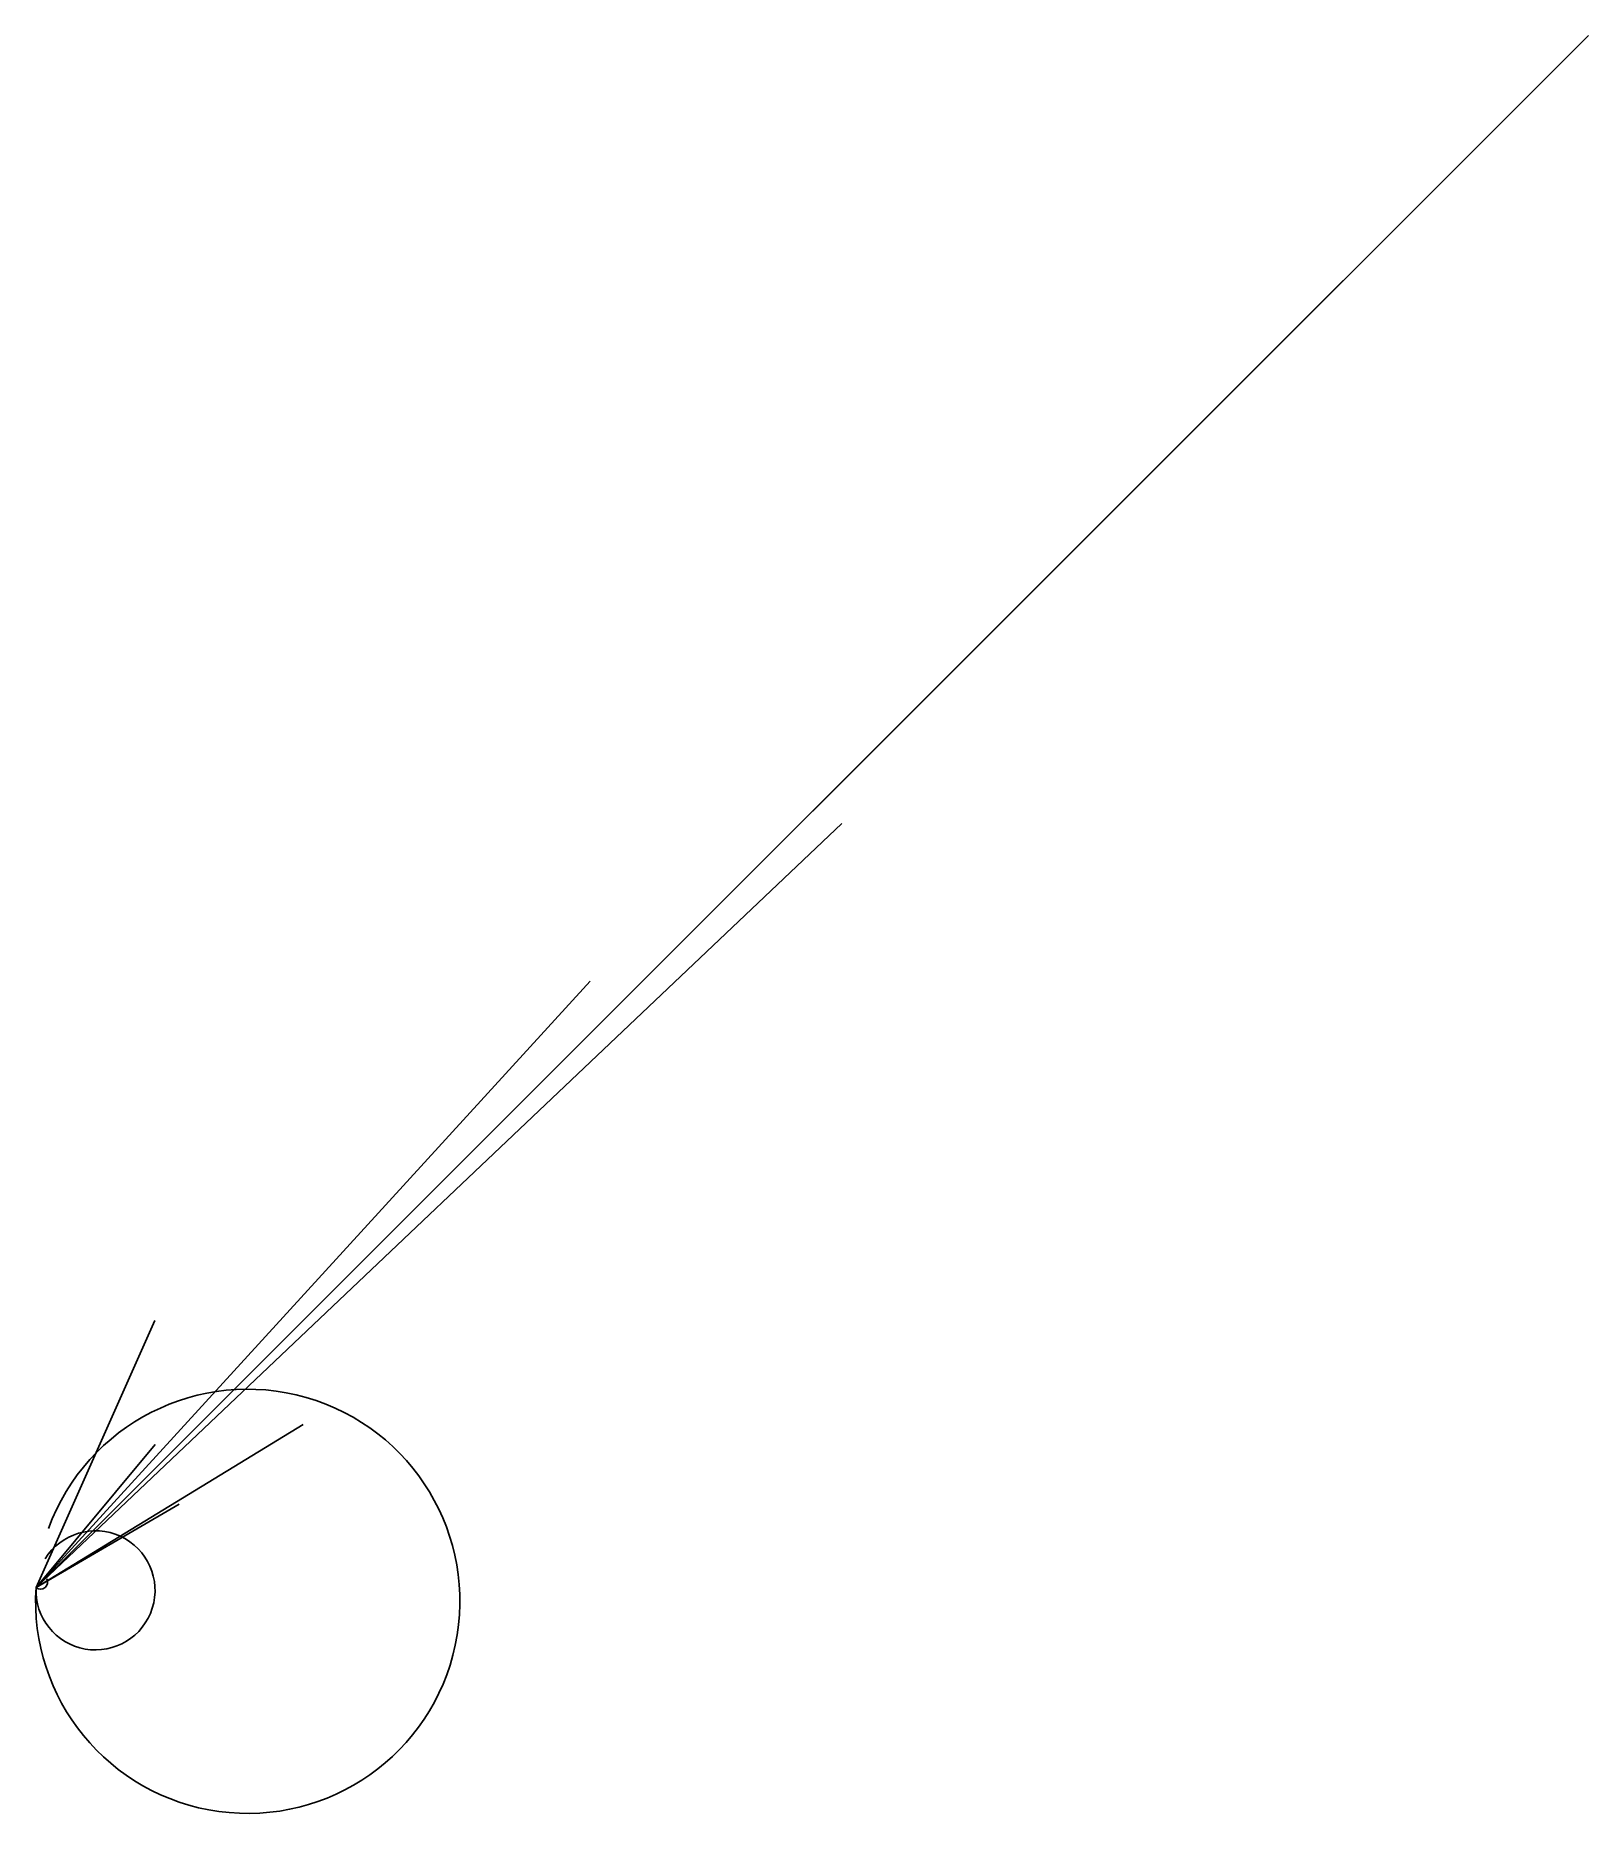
# Model space of a CAD drawing. Header units: metres. Extents: x -22 to 77824, y -11323 to 77824.
import ezdxf

# ---------------------------------------------------------------- set-up
doc = ezdxf.new("R2010")
doc.units = ezdxf.units.M

msp = doc.modelspace()

# ---------------------------------------------------------------- linework, layer by layer
at = {"layer": 'MCD_Layer_0'}
for p, q in [((65536.047518, 65536.04739), (0, 0)), ((40402.648807, 38318.586307), (0, 0)), ((27779.886903, 30404.449403), (0, 0)), ((5964.139695, 13392.287202), (0, 0)), ((13392.287202, 8183.870163), (0, 0)), ((5971.034226, 7172.397507), (0, 0)), ((7172.397507, 4191.237351), (0, 0)), ((-0.999847, 0), (0, 0.000092)), ((0.617554, -0.513092), (-0.992004, 0.49527)), ((0.077179, -0.515625), (-0.992004, 0.492828)), ((0.652802, 0.485962), (-0.992004, 0.485016)), ((-0.991943, -0.51889), (0, 0.480469)), ((-0.991943, -0.51889), (0, 0)), ((-0.984558, -0.514771), (0.28479, 0.477264)), ((-0.979248, 0.487823), (0.0896, 0.481567)), ((-0.976074, -0.517578), (0.255981, 0.495605)), ((-0.976074, 0.482422), (0.992004, 0.489563)), ((-0.969238, -0.526428), (0, 0.480469)), ((-0.959961, -0.516266), (0.063477, 0.477905)), ((-0.222656, 0.485474), (-0.955078, 0.492188)), ((-0.322266, -0.514526), (-0.955078, 0.492188)), ((0.994141, 0.483734), (-0.955078, 0.492188)), ((0.50293, -0.51532), (-0.955078, 0.492188)), ((0.27002, -0.514832), (-0.955078, 0.492188)), ((0.177734, 0.485168), (-0.955078, 0.492188)), ((0.832031, 0.484863), (-0.95459, 0.492188)), ((0.332031, -0.516632), (-0.95459, 0.492188)), ((-0.94397, -0.51886), (0.048004, 0.480499)), ((-0.940796, -0.512543), (0, 0.496094)), ((-0.940796, -0.512543), (0.256012, 0.495605)), ((-0.217773, -0.531158), (-0.937622, 0.492798)), ((-0.93573, 0.486664), (-0.025604, 0.488495)), ((-0.93457, -0.511627), (0.714844, 0.48587)), ((-0.857666, -0.519196), (-0.918396, 0.491638)), ((-0.917969, -0.514191), (0.016602, 0.496094)), ((-0.914825, -0.514984), (0, 0.496094)), ((-0.914825, -0.514984), (0.368011, 0.496002)), ((-0.914825, -0.514984), (-0.23999, 0.494934)), ((-0.914825, -0.514984), (-0.496033, 0.494446)), ((-0.908691, 0.475433), (-0.137604, 0.496155)), ((0.185455, -0.884003), (-0.904358, 0.919983)), ((-0.902374, 0.485138), (-0.751984, 0.494934)), ((-0.902374, 0.485138), (-0.623993, 0.49469)), ((-0.896027, -0.511444), (0, 0.496094)), ((-0.896027, -0.511444), (0.000031, 0.495605)), ((-0.896027, -0.511444), (0, 0.480469)), ((-0.896027, -0.511444), (0, 0)), ((-0.891602, -0.513824), (-0.246094, 0.495667)), ((-0.886383, -0.512573), (0.48642, 0.496094)), ((-0.886383, -0.512573), (0.000031, 0.495605)), ((-0.883179, -0.511139), (0.688019, 0.495392)), ((0.015594, -0.514801), (-0.880005, 0.486389)), ((-0.877472, 0.488434), (-0.025604, 0.488495)), ((-0.875, -0.520172), (-0.859863, 0.495178)), ((-0.875, -0.520172), (0, 0.438721)), ((-0.77771, 0.4776), (-0.870392, 0.495575)), ((-0.533203, -0.538391), (-0.870392, 0.495575)), ((-0.863983, 0.487701), (-0.870392, 0.495575)), ((0.758453, 0.48642), (-0.870392, 0.495575)), ((0, -0.519531), (-0.870392, 0.493134)), ((0.409607, 0.480469), (-0.870392, 0.493134)), ((-0.271973, -0.522339), (-0.870392, 0.493134)), ((0.246277, 0.481537), (-0.870392, 0.493134)), ((0.527954, -0.515289), (-0.864136, 0.491608)), ((-0.176025, -0.514465), (-0.864014, 0.495514)), ((0.271973, 0.487152), (-0.864014, 0.495514)), ((-0.863983, 0.487701), (-0.716797, 0.496063)), ((0.245117, 0.486664), (-0.863983, 0.496002)), ((-0.863983, -0.512299), (-0.656006, 0.487183)), ((0.026367, -0.511383), (-0.859863, 0.495178)), ((0.980469, 0.488586), (-0.859863, 0.495178)), ((0.953125, 0.479828), (-0.859863, 0.495178)), ((0.234375, -0.523499), (-0.859863, 0.495178)), ((0.236328, -0.514587), (-0.859863, 0.495178)), ((0.432617, -0.514618), (-0.859863, 0.495178)), ((-0.21875, -0.523743), (-0.859863, 0.495178)), ((-0.518555, 0.486633), (-0.858398, 0.495178)), ((0.50293, -0.51532), (-0.858398, 0.495178)), ((-0.140625, -0.51535), (-0.858398, 0.495178)), ((0.512695, -0.513733), (-0.858398, 0.495178)), ((0.818359, 0.487457), (-0.85791, 0.495178)), ((0.332031, -0.516632), (-0.85791, 0.495178)), ((-0.851196, -0.516327), (0.256012, 0.495605)), ((-0.848022, 0.488525), (0.665619, 0.495605)), ((-0.84375, 0.479828), (0.010986, 0.496094)), ((-0.84375, 0.479828), (0, 0.439087)), ((-0.841797, 0.485504), (-0.741699, 0.494843)), ((0.005798, 0), (-0.828125, -0.912018)), ((-0.824219, 0.485809), (0.016602, 0.496094)), ((-0.824219, 0.485809), (0.984375, 0.484314)), ((-0.176025, -0.514465), (-0.822205, 0.495361)), ((0.272034, 0.487152), (-0.822205, 0.495361)), ((-0.816406, 0.488251), (0.010986, 0.496094)), ((0.902832, 0.487457), (-0.8125, 0.483734)), ((0.572266, -0.516632), (-0.8125, 0.483734)), ((0.666504, 0.488678), (-0.802734, 0.494141)), ((-0.357422, -0.514526), (-0.802734, 0.494141)), ((-0.186523, 0.485474), (-0.802734, 0.494141)), ((-0.800049, -0.51181), (0.000031, 0.495605)), ((-0.800049, -0.51181), (0, 0.480469)), ((-0.799988, 0.485138), (0, 0.496094)), ((-0.799988, 0.49295), (0, 0.496094)), ((-0.799988, 0.489044), (-0.799988, 0.49588)), ((0.800018, 0.491394), (-0.799988, 0.49588)), ((-0.799988, 0.490997), (0.399994, 0.495697)), ((-0.799988, 0.489044), (-0.399994, 0.495483)), ((0, 0.494141), (-0.799988, 0.494904)), ((0, 0), (-0.799988, 0.494904)), ((0.800018, 0.489441), (-0.799988, 0.494904)), ((0.399994, 0.491791), (-0.799988, 0.494904)), ((-0.799988, 0.49295), (-0.399994, 0.494507)), ((0, 0.494141), (-0.799988, 0.485138)), ((-0.799988, 0.493927), (0, 0)), ((0.399994, 0.493744), (-0.799988, 0.490997)), ((0.399994, 0.493744), (-0.799988, 0.481232)), ((0.399994, 0.493744), (-0.799988, -0.514862)), ((0.399994, 0.493744), (-0.799988, 0.485138)), ((-0.799988, 0.49295), (0, 0.492188)), ((-0.799988, 0.49295), (0, 0)), ((-0.799988, 0.49295), (-0.399994, 0.488647)), ((-0.799988, 0.49295), (0.399994, 0.489838)), ((-0.799988, 0.49295), (0, 0.490234)), ((0, 0), (-0.799988, 0.49295)), ((-0.799988, 0.49295), (0.800018, -0.512512)), ((-0.799988, 0.49295), (0, 0.488281)), ((-0.799988, 0.49295), (-0.399994, 0.492554)), ((-0.799988, 0.49295), (0.399994, 0.492767)), ((-0.799988, 0.485138), (0.399994, 0.492767)), ((-0.799988, 0.485138), (0, 0.492188)), ((-0.799988, 0.490997), (0, 0.492188)), ((-0.799988, 0.489044), (0, 0.492188)), ((-0.399994, 0.478882), (-0.799988, 0.490997)), ((-0.799988, 0.490997), (0, 0.488281)), ((0, 0.490234), (-0.799988, 0.490997)), ((-0.799988, 0.490997), (-0.399994, -0.521118)), ((-0.399994, 0.490601), (-0.799988, -0.518768)), ((-0.799988, 0.489044), (0, 0)), ((-0.799988, 0.485138), (0, 0.488281)), ((0.399994, 0.485931), (-0.799988, 0.481232)), ((0, 0), (-0.799988, 0.485138)), ((-0.799988, 0.485138), (0, 0)), ((-0.799988, 0.485138), (0.800018, -0.512512)), ((-0.399994, 0.478882), (-0.799988, 0.481232)), ((-0.022461, 0.488251), (-0.789062, 0.483734)), ((0.50293, -0.51532), (-0.789062, 0.483734)), ((0.512695, -0.513733), (-0.789062, 0.483734)), ((-0.140625, -0.51535), (-0.789062, 0.483734)), ((-0.78891, -0.511688), (0.000031, 0.495605)), ((-0.78891, -0.511688), (0, 0.480469)), ((0.744843, -0.514374), (-0.787231, 0.494293)), ((-0.787201, 0.485016), (0.505585, 0.493713)), ((-0.787201, 0.485016), (-0.23999, 0.492004)), ((0.511963, 0.489258), (-0.785156, -0.533081)), ((-0.189941, 0.488525), (-0.785156, 0.488312)), ((-0.175293, -0.511475), (-0.785156, 0.488312)), ((0.880005, 0.489166), (-0.784027, -0.533081)), ((0.303314, 0.488434), (-0.767975, 0.496063)), ((0.245117, 0.486664), (-0.767975, 0.496063)), ((0.303314, 0.488434), (-0.767975, 0.49411)), ((0.245117, 0.486664), (-0.767975, 0.49411)), ((-0.765625, 0.479828), (0.002441, 0.496094)), ((-0.765625, 0.479828), (0.242188, 0.487122)), ((-0.761597, -0.510834), (0.179199, 0.496094)), ((-0.761597, 0.489166), (0.691193, 0.496094)), ((-0.761597, 0.489166), (0.665619, 0.495605)), ((-0.761597, -0.510834), (0.256012, 0.495605)), ((-0.760803, 0.485687), (-0.649597, 0.495422)), ((-0.760803, 0.485687), (0.201599, 0.489777)), ((-0.758362, 0.4823), (0.048004, 0.480499)), ((0.06723, 0.485199), (-0.751984, 0.494934)), ((-0.751953, 0.485168), (-0.127838, 0.496063)), ((-0.751953, 0.485168), (-0.563202, 0.496063)), ((-0.751953, 0.485168), (-0.512024, 0.496063)), ((-0.751953, 0.485168), (-0.016052, 0.495728)), ((-0.751953, 0.485168), (0.025757, 0.495605)), ((-0.745728, 0.480225), (0.889618, 0.495422)), ((-0.745728, 0.480225), (0.249603, 0.484924)), ((-0.742188, 0.48465), (0.010986, 0.496094)), ((-0.739197, -0.509094), (0.000031, 0.495605)), ((-0.736328, 0.485565), (0, 0.439087)), ((-0.735962, -0.511566), (0.495972, 0.495758)), ((-0.735962, -0.511566), (0.063477, 0.477905)), ((0.396423, -0.511078), (-0.723206, 0.480499)), ((0.776855, -0.511749), (-0.723206, 0.480499)), ((-0.215149, -0.515015), (-0.723206, 0.480499)), ((0.766479, -0.516968), (-0.723206, 0.480499)), ((-0.533203, -0.538391), (-0.716797, 0.496063)), ((-0.716431, -0.513947), (0.025604, 0.493896)), ((-0.716431, -0.513947), (0.268829, 0.492554)), ((-0.716431, -0.511993), (0.335999, 0.480682)), ((-0.713623, 0.486755), (-0.182373, 0.489502)), ((-0.23114, -0.512421), (-0.707214, 0.481812)), ((0.744843, -0.514374), (-0.707214, 0.481812)), ((-0.704102, 0.489105), (-0.320312, 0.473724)), ((-0.703979, 0.488129), (0.425629, 0.495453)), ((-0.703979, 0.488129), (-0.486389, 0.48703)), ((-0.23999, 0.486145), (-0.691193, 0.485077)), ((-0.687988, 0.485535), (0.665619, 0.495605)), ((0.527954, -0.515289), (-0.687988, 0.492371)), ((0.322266, -0.520294), (-0.665619, 0.495575)), ((0.316833, -0.514252), (-0.656006, 0.487183)), ((-0.652832, 0.48764), (-0.156769, 0.490234)), ((-0.652832, 0.48764), (-0.140778, 0.489594)), ((-0.652832, 0.48764), (0.72641, 0.487701)), ((-0.652832, 0.48764), (0.710419, 0.486389)), ((-0.652832, 0.48764), (-0.627228, 0.48056)), ((-0.652832, 0.48764), (-0.140839, 0.460297)), ((-0.651367, 0.488831), (0.016602, 0.496094)), ((-0.651367, 0.488831), (-0.5625, -0.52771)), ((-0.649597, -0.513855), (-0.342377, 0.495422)), ((-0.649597, -0.511902), (-0.342377, 0.495422)), ((-0.23114, -0.512421), (-0.649597, 0.495422)), ((0.215088, 0.48764), (-0.649597, 0.495422)), ((-0.649597, -0.513855), (0.015991, 0.481781)), ((-0.649597, -0.511902), (0.015991, 0.481781)), ((-0.40918, 0.480438), (-0.646423, 0.493927)), ((-0.639984, -0.513458), (0, 0.480469)), ((-0.639954, 0.486542), (0.025757, 0.495605)), ((-0.639893, 0.486542), (-0.016052, 0.495728)), ((-0.637817, -0.520935), (0.169586, 0.480316)), ((-0.63678, -0.511536), (-0.102386, 0.495575)), ((-0.63678, 0.488464), (-0.102386, 0.495575)), ((-0.63678, 0.488464), (0, 0.480469)), ((-0.63678, -0.511536), (0, 0.480469)), ((0.425598, 0.481781), (-0.630371, 0.493286)), ((0.26239, 0.482849), (-0.630371, 0.493286)), ((-0.102356, 0.486298), (-0.627228, 0.48056)), ((-0.125, 0.452484), (-0.627228, 0.48056)), ((-0.441162, 0.477814), (-0.627228, 0.48056)), ((-0.624023, -0.511658), (-0.102386, 0.495575)), ((-0.624023, -0.511658), (0, 0.480469)), ((0.527985, 0.486664), (-0.623993, 0.49469)), ((0.06723, 0.485199), (-0.623993, 0.49469)), ((-0.035187, 0.487122), (-0.623993, 0.49469)), ((-0.559998, -0.514709), (-0.623993, 0.49469)), ((0.821899, -0.515717), (-0.61441, 0.495575)), ((-0.181213, 0.48642), (-0.61441, 0.470673)), ((-0.614014, -0.51297), (0, 0.496094)), ((-0.614014, -0.51297), (-0.496033, 0.494446)), ((0.889709, 0.485657), (-0.611206, 0.481873)), ((-0.40918, 0.480438), (-0.611206, 0.481873)), ((-0.608032, 0.489166), (-0.016052, 0.495728)), ((-0.608032, 0.48526), (0, 0.480469)), ((-0.607941, 0.489166), (-0.409607, 0.495575)), ((-0.598389, 0.48175), (0.000031, 0.495605)), ((-0.595703, -0.511169), (0.016602, 0.496094)), ((-0.585815, -0.512299), (-0.23996, 0.495422)), ((-0.585815, -0.512299), (0.015991, 0.481781)), ((0.215088, 0.48764), (-0.579224, -0.531128)), ((0.143555, -0.531158), (-0.576019, 0.496185)), ((0.307159, -0.515625), (-0.566406, 0.492188)), ((0.256012, 0.489746), (-0.563202, 0.496063)), ((-0.559998, -0.514709), (0.880005, 0.496002)), ((-0.559998, -0.514709), (0.783997, 0.495941)), ((-0.559998, -0.514709), (-0.128021, 0.494354)), ((-0.556824, 0.488678), (0.48642, 0.496094)), ((-0.556824, 0.488678), (0.000031, 0.495605)), ((-0.063995, 0.488861), (-0.553589, 0.495483)), ((-0.458984, 0.48822), (-0.553223, 0.495483)), ((-0.547211, -0.518738), (-0.102386, 0.495575)), ((-0.547211, -0.518738), (0, 0.480469)), ((-0.54718, 0.481262), (-0.102386, 0.495575)), ((-0.54718, 0.481262), (0, 0.480469)), ((-0.536377, 0.485413), (0.256012, 0.496094)), ((-0.536377, 0.485413), (0.416016, 0.496033)), ((-0.536377, 0.485413), (0.768005, 0.494629)), ((-0.536377, 0.485413), (0.511993, 0.494141)), ((-0.418823, -0.513367), (-0.52478, 0.48349)), ((-0.518555, 0.486633), (0.010498, 0.496094)), ((-0.515137, 0.483887), (-0.249603, 0.481842)), ((0.255981, -0.510254), (-0.512024, 0.496063)), ((-0.015869, -0.516968), (-0.512024, 0.496063)), ((0.255859, 0.489746), (-0.512024, 0.496063)), ((0.245117, 0.486664), (-0.511993, 0.494598)), ((-0.511993, -0.514679), (0, 0.480469)), ((-0.511993, -0.514679), (0, 0)), ((0.425598, 0.481781), (-0.496002, 0.492493)), ((0.26239, 0.482849), (-0.496002, 0.492493)), ((0.752075, 0.483551), (-0.496002, 0.488586)), ((-0.415985, -0.514618), (-0.496002, 0.488586)), ((0.496002, 0.487946), (-0.496002, 0.486633)), ((0.652802, 0.485962), (-0.496002, 0.486633)), ((-0.493164, -0.52121), (-0.102386, 0.495575)), ((-0.486389, -0.511505), (0.256012, 0.495605)), ((0.272034, 0.486176), (-0.486389, 0.48703)), ((-0.096344, -0.512207), (-0.483215, 0.480652)), ((-0.483032, 0.482605), (0.22403, 0.495422)), ((-0.054688, -0.521423), (-0.48291, 0.493835)), ((-0.47998, -0.512054), (0.255981, 0.495605)), ((-0.47998, -0.512054), (0.047852, 0.480499)), ((-0.476807, 0.488403), (0.992065, 0.488586)), ((-0.466766, 0.509796), (0.835571, 0.498962)), ((-0.466766, -0.490204), (0.835571, 0.498962)), ((0.377594, -0.51532), (-0.463989, 0.487305)), ((-0.352356, -0.513672), (-0.451202, 0.483276)), ((-0.447998, 0.489105), (0, 0.496094)), ((-0.447998, 0.489105), (-0.102386, 0.495575)), ((0.454407, 0.485901), (-0.447998, 0.495453)), ((-0.444824, -0.52948), (-0.051208, 0.496063)), ((-0.444763, -0.514832), (0.016022, 0.495453)), ((-0.444763, -0.514832), (0.015991, 0.481781)), ((-0.271973, -0.522339), (-0.44162, 0.48172)), ((-0.431976, 0.487976), (0.015991, 0.485687)), ((-0.431976, 0.487976), (0, 0)), ((-0.431976, -0.512024), (0, 0)), ((-0.426392, 0.483246), (0.691223, 0.489502)), ((-0.419434, -0.521423), (0.624023, 0.493561)), ((0.951172, -0.515411), (-0.418945, 0.493225)), ((-0.409668, -0.519562), (0, 0.480469)), ((-0.409668, -0.519562), (0, 0)), ((0.256012, 0.489746), (-0.409607, 0.495575)), ((-0.40918, 0.480438), (0.355225, 0.489288)), ((-0.40918, 0.480438), (-0.156799, 0.488281)), ((-0.399994, 0.478882), (0, 0.496094)), ((-0.399994, 0.488647), (0.399994, 0.495697)), ((0, 0.484375), (-0.399994, 0.495483)), ((0.800018, 0.491394), (-0.399994, 0.495483)), ((-0.399994, 0.478882), (0, 0.495117)), ((0.800018, 0.489441), (-0.399994, 0.494507)), ((0.399994, 0.493744), (-0.399994, 0.490601)), ((0.399994, 0.493744), (-0.399994, 0.482788)), ((0.399994, 0.493744), (-0.399994, 0.488647)), ((0.399994, 0.493744), (-0.399994, -0.525024)), ((0.399994, 0.493744), (-0.399994, -0.517212)), ((0.399994, 0.493744), (-0.399994, 0.49353)), ((-0.399994, 0.478882), (-0.399994, 0.49353)), ((-0.399994, 0.492554), (0.399994, -0.510162)), ((0, 0.488281), (-0.399994, 0.492554)), ((-0.399994, 0.478882), (0, 0.492188)), ((-0.399994, 0.486694), (0, 0.492188)), ((-0.399994, 0.478882), (0.800018, 0.491394)), ((-0.399994, 0.478882), (-0.399994, 0.490601)), ((-0.399994, 0.490601), (0, 0)), ((0, 0.490234), (-0.399994, 0.474976)), ((0, 0.490234), (-0.399994, -0.525024)), ((-0.399994, 0.478882), (0, 0.490234)), ((-0.399994, 0.478882), (-0.399994, 0.488647)), ((-0.399994, 0.482788), (0, 0.488281)), ((-0.399994, 0.486694), (0, 0)), ((-0.399994, 0.478882), (-0.399994, 0.482788)), ((-0.399994, 0.478882), (0, 0)), ((-0.399994, 0.478882), (0, -0.515625)), ((-0.399994, 0.478882), (0.399994, -0.510162)), ((-0.399994, 0.474976), (-0.399994, -0.511353)), ((-0.394012, -0.512878), (0.048004, 0.488312)), ((-0.392578, -0.509705), (0.002441, 0.496094)), ((-0.392578, -0.509705), (0.242188, 0.487122)), ((-0.390472, -0.513885), (0.355225, 0.489288)), ((-0.388672, -0.514862), (0.574219, 0.487213)), ((-0.380432, 0.488922), (0.48642, 0.496094)), ((-0.380432, 0.488922), (0.102417, 0.495605)), ((-0.377563, -0.520844), (-0.102386, 0.495575)), ((-0.377563, -0.520844), (0, 0.480469)), ((-0.372223, 0.489044), (0.691193, 0.490479)), ((-0.372223, 0.489044), (0.691223, 0.489502)), ((-0.362427, 0.480682), (0.691223, 0.489502)), ((-0.361694, -0.517334), (-0.102386, 0.495575)), ((-0.361694, -0.517334), (0.624023, 0.493561)), ((-0.361694, -0.517334), (0.982391, 0.493073)), ((-0.361694, -0.517334), (0.048004, 0.480499)), ((-0.357422, -0.514526), (0, 0.438599)), ((-0.343506, 0.490295), (0.002441, 0.496094)), ((-0.343506, 0.490295), (0.242188, 0.487122)), ((-0.281555, -0.511993), (-0.342377, 0.495422)), ((0.281647, -0.515381), (-0.342377, 0.495422)), ((0.281555, 0.484619), (-0.342377, 0.495422)), ((-0.281616, 0.488007), (-0.342377, 0.495422)), ((-0.172791, -0.51889), (-0.342377, 0.495422)), ((-0.086395, -0.51532), (-0.342377, 0.495422)), ((-0.256042, -0.512238), (-0.342377, 0.495422)), ((0.307159, -0.515625), (-0.342377, 0.495422)), ((0.873596, -0.520538), (-0.342377, 0.495422)), ((0.873657, 0.479462), (-0.342377, 0.495422)), ((-0.322266, -0.514526), (0.010498, 0.496094)), ((-0.322266, -0.514526), (-0.074707, 0.493073)), ((-0.322266, -0.514526), (0, 0.438843)), ((0.019226, -0.511902), (-0.316803, 0.486877)), ((-0.307129, 0.481415), (0, 0)), ((-0.307129, 0.481415), (0, 0.480469)), ((-0.303986, -0.511292), (0.879974, 0.48233)), ((0.047852, 0.480499), (-0.288086, 0.480255)), ((0.063477, -0.522095), (-0.288086, 0.480255)), ((-0.281616, 0.488007), (0.015991, 0.481781)), ((-0.281555, -0.511993), (0.015991, 0.481781)), ((-0.0448, -0.516205), (-0.278381, 0.489441)), ((-0.272003, 0.48938), (0, 0.480469)), ((-0.271973, -0.522339), (0.256012, 0.495605)), ((-0.271973, -0.522339), (0.256012, 0.492676)), ((-0.269531, -0.523315), (0.010254, 0.496094)), ((-0.256104, 0.480927), (0, 0)), ((-0.256104, 0.480927), (0, 0.480469)), ((-0.256042, -0.512238), (0.015991, 0.481781)), ((-0.255859, -0.519073), (0, 0.480469)), ((-0.255859, -0.519073), (0, 0)), ((-0.249603, 0.485748), (0.889618, 0.495422)), ((-0.249603, 0.485748), (0.934418, 0.485229)), ((-0.23999, -0.511902), (0, 0.496094)), ((-0.23999, -0.511902), (-0.102386, 0.495575)), ((0.122314, -0.51825), (-0.23999, 0.492981)), ((0.138367, -0.516937), (-0.23999, 0.492981)), ((0.425598, 0.481781), (-0.23999, 0.492004)), ((0.444794, 0.485504), (-0.23999, 0.492004)), ((0.26239, 0.482849), (-0.23999, 0.492004)), ((-0.23999, 0.488098), (0.812805, 0.487366)), ((-0.23999, 0.488098), (0, 0)), ((-0.23999, 0.486145), (0.812805, 0.487366)), ((-0.23999, -0.511902), (0, 0.480469)), ((-0.23999, -0.511902), (0, 0)), ((0.547638, 0.485992), (-0.223999, 0.494293)), ((0.685608, 0.483704), (-0.223999, 0.494293)), ((-0.222656, 0.485474), (0.010498, 0.496094)), ((-0.222656, 0.485474), (-0.074707, 0.493073)), ((-0.222656, 0.485474), (0, 0.438843)), ((0.236328, -0.514587), (-0.22168, 0.49173)), ((0.432617, -0.514618), (-0.22168, 0.49173)), ((-0.211212, 0.485382), (-0.032013, 0.48172)), ((-0.207886, -0.519043), (0, 0.496094)), ((-0.207886, -0.519043), (-0.102386, 0.495575)), ((0.361816, 0.476532), (-0.204803, 0.496063)), ((-0.102417, 0.488251), (-0.204803, 0.496063)), ((0.528015, 0.484711), (-0.204346, -0.55072)), ((-0.19519, -0.509399), (0.832031, 0.495483)), ((-0.192139, -0.523102), (0.457611, 0.480499)), ((0.419189, 0.490631), (-0.191986, 0.495453)), ((-0.189941, 0.488525), (0.433105, 0.49411)), ((-0.188782, -0.516296), (0, 0.480469)), ((-0.186523, 0.485474), (0, 0.438599)), ((-0.181213, 0.48642), (0, 0)), ((-0.175293, -0.511475), (0.433105, 0.49411)), ((-0.174866, 0.487335), (0.256012, 0.496094)), ((-0.174866, 0.487335), (0.511993, 0.494141)), ((-0.086395, -0.51532), (-0.172791, 0.49234)), ((-0.172791, -0.51889), (0.015991, 0.481781)), ((-0.167236, -0.52298), (0, 0)), ((0.889709, 0.485657), (-0.163208, 0.496155)), ((-0.160156, 0.488617), (0, 0.438721)), ((0.864014, -0.511169), (-0.160034, 0.495636)), ((-0.063965, 0.488861), (-0.160034, 0.495636)), ((-0.15686, -0.519531), (0, 0.496094)), ((-0.15686, -0.519531), (-0.102386, 0.495575)), ((0.444763, -0.511078), (-0.156799, 0.488281)), ((0.339233, 0.487), (-0.156799, 0.488281)), ((0.889709, 0.485657), (-0.156799, 0.488281)), ((0.444763, 0.488922), (-0.156769, 0.490234)), ((-0.152588, -0.511505), (0.002441, 0.496094)), ((-0.152588, -0.511505), (0.242188, 0.487122)), ((-0.151367, 0.488495), (0.117676, 0.494202)), ((-0.151367, 0.488495), (0, 0.438843)), ((-0.125, 0.452484), (-0.140839, 0.460297)), ((-0.006378, -0.512665), (-0.128021, 0.494354)), ((0.528076, 0.484711), (-0.12793, 0.477753)), ((-0.031738, 0.48172), (-0.12793, 0.477753)), ((0.944092, -0.516327), (-0.12793, 0.477753)), ((-0.096191, -0.519623), (-0.12793, 0.477753)), ((0.256012, -0.510254), (-0.127838, 0.496063)), ((-0.016052, -0.516968), (-0.127838, 0.496063)), ((-0.121094, -0.511383), (0.010254, 0.496094)), ((-0.121094, -0.511383), (0, 0.438721)), ((0.047974, 0.480499), (-0.118408, 0.490845)), ((0.864014, -0.511169), (-0.118225, 0.495483)), ((-0.112061, 0.479065), (0, 0.496094)), ((-0.112061, 0.479065), (-0.032013, 0.48172)), ((0.685608, 0.483704), (-0.112, 0.496155)), ((0.547638, 0.485992), (-0.112, 0.496155)), ((-0.104736, -0.511505), (0.117676, 0.494202)), ((-0.104736, -0.511505), (0, 0.438843)), ((-0.103516, 0.488495), (0.002441, 0.496094)), ((-0.103516, 0.488495), (0.242188, 0.487122)), ((-0.102417, 0.488251), (0.000031, 0.495605)), ((0.096008, -0.51947), (-0.102386, 0.496063)), ((0.064026, -0.510864), (-0.102386, 0.495575)), ((0.547302, -0.516449), (-0.102386, 0.495575)), ((0.547119, 0.483551), (-0.102386, 0.495575)), ((0.515137, 0.480927), (-0.102386, 0.495575)), ((0.358398, -0.513184), (-0.102386, 0.495575)), ((0.448242, -0.529663), (-0.102386, 0.495575)), ((0.179199, -0.511475), (-0.102386, 0.495575)), ((0.880005, -0.510834), (-0.102386, 0.495575)), ((0.383972, -0.510986), (-0.102386, 0.495575)), ((0.598328, -0.516937), (-0.102386, 0.495575)), ((0.255981, -0.516113), (-0.102386, 0.495575)), ((0.208008, 0.483856), (-0.102386, 0.495575)), ((-0.095947, -0.519623), (0.25415, 0.480499)), ((-0.086395, -0.51532), (0.678406, 0.491577)), ((-0.086395, -0.51532), (0.015991, 0.481781)), ((-0.076843, 0.490936), (0.000031, 0.495605)), ((0.50293, -0.51532), (-0.074707, 0.493073)), ((0.994141, 0.483734), (-0.074707, 0.493073)), ((0.27002, -0.514832), (-0.074707, 0.493073)), ((0.177734, 0.485168), (-0.074707, 0.493073)), ((0.332031, -0.516632), (-0.074219, 0.493073)), ((0.832031, 0.484863), (-0.074219, 0.493073)), ((0.617554, -0.513092), (-0.063995, 0.483002)), ((-0.035187, 0.487122), (0, 0.496094)), ((-0.035187, -0.512878), (0, 0.480469)), ((-0.035187, -0.512878), (0, 0)), ((0.080078, -0.516876), (-0.032013, 0.48172)), ((0.080017, -0.520782), (-0.032013, 0.48172)), ((-0.031982, 0.48172), (0.25415, 0.480499)), ((-0.022461, 0.488251), (0, 0.438843)), ((0.320007, -0.510864), (-0.016052, 0.495728)), ((0.255981, -0.510254), (-0.016052, 0.495728)), ((-0.015869, -0.516968), (-0.016052, 0.495728)), ((0.911987, -0.515045), (-0.016052, 0.495728)), ((0.255859, 0.489746), (-0.016052, 0.495728)), ((-0.016052, -0.516968), (0.025757, 0.495605)), ((-0.015991, -0.518921), (0.179199, 0.496094)), ((-0.015991, -0.518921), (0.256012, 0.495605)), ((0.063477, -0.522095), (-0.015991, 0.490845)), ((0.047852, 0.480499), (-0.015991, 0.490845)), ((0.796722, 0.486053), (-0.015991, 0.483032)), ((-0.006378, -0.512665), (0.880005, 0.496002)), ((-0.000003, 0), (0, 0)), ((-0.000001, 0.000031), (0, 0)), ((-0.000001, -0.000001), (0, 0)), ((-0.000001, 0), (0, 0)), ((0.183624, 0.509766), (0, 0.5)), ((0.183624, -0.490234), (0, 0.5)), ((0.685608, 0.483704), (0, 0.496094)), ((0.064026, -0.510864), (0, 0.496094)), ((0.515137, 0.480927), (0, 0.496094)), ((0.496002, -0.512054), (0, 0.496094)), ((0.527985, 0.486664), (0, 0.496094)), ((0.448242, -0.529663), (0, 0.496094)), ((0.480469, 0.471008), (0, 0.496094)), ((0.880005, -0.510834), (0, 0.496094)), ((0.383972, -0.510986), (0, 0.496094)), ((0.255981, -0.516113), (0, 0.496094)), ((0.208008, 0.483856), (0, 0.496094)), ((0.511963, -0.510742), (0, 0.496094)), ((0.063477, -0.522095), (0, 0.496094)), ((0.399994, 0.492767), (0, 0.496094)), ((0.399994, 0.493744), (0, 0.496094)), ((0, 0), (0, 0.496094)), ((0, 0.494141), (0, 0.496094)), ((0.399994, 0.485931), (0, 0.496094)), ((0, 0.490234), (0, 0.496094)), ((0, 0.488281), (0, 0.496094)), ((0, 0.492188), (0, 0.496094)), ((0, 0.493164), (0, 0.496094)), ((0.219086, -0.511017), (0, 0.496094)), ((0, -0.519531), (0.256012, 0.495605)), ((0, -0.513672), (0.256012, 0.495605)), ((0, 0.492188), (0.800018, 0.4953)), ((0, 0.494141), (0, 0.495117)), ((0.399994, 0.493744), (0, 0.495117)), ((0, 0), (0.399994, 0.49472)), ((0, 0.494141), (0, 0)), ((0, 0.494141), (0, 0.490234)), ((0, 0.494141), (0, 0.484375)), ((0.399994, 0.493744), (0, 0)), ((0.399994, 0.493744), (0, 0.490234)), ((0.399994, 0.493744), (0, 0.492188)), ((0.399994, 0.493744), (0, -0.511719)), ((0.281555, 0.484619), (0, 0.493164)), ((0.281647, -0.515381), (0, 0.493164)), ((0, 0.493164), (0, 0.492188)), ((0, 0.493164), (0, 0)), ((0.800018, 0.489441), (0, 0.493164)), ((0, 0.490234), (0, 0.493164)), ((0.399994, 0.492767), (0, 0)), ((0.399994, 0.492767), (0, 0.492188)), ((0.399994, 0.492767), (0, 0.488281)), ((0, -0.519531), (0.256012, 0.492676)), ((0.800018, 0.492371), (0, 0)), ((0.399994, 0.485931), (0, 0.492188)), ((0, 0.484375), (0, 0.492188)), ((0.800018, 0.489441), (0, 0.492188)), ((0, 0.492188), (0, 0)), ((0, 0), (0, 0.492188)), ((0, 0.490234), (0, 0.492188)), ((0, 0.490234), (0.800018, 0.491394)), ((0.399994, 0.485931), (0, 0.490234)), ((0, 0.490234), (0, 0)), ((0, 0), (0.399994, 0.489838)), ((0.399994, 0.489838), (0, 0)), ((0, 0.488281), (0.399994, 0.489838)), ((0.256012, 0.489746), (0, 0.480469)), ((0.256012, 0.489746), (0, 0)), ((0.064026, 0.489136), (0, 0.480469)), ((0.064026, 0.489136), (0, 0)), ((0.076782, 0.489014), (0, 0.480469)), ((0.076782, 0.489014), (0, 0)), ((0.258789, 0.48877), (0, 0.439087)), ((0.649414, 0.488678), (0, 0.438843)), ((0.666504, 0.488678), (0, 0.438599)), ((0.28479, 0.488495), (0, 0.480469)), ((0, 0.488281), (0, 0)), ((0.496002, 0.487946), (0, 0)), ((0.231506, 0.487885), (0, 0)), ((0.800018, 0.487488), (0, 0)), ((0.902832, 0.487457), (0, 0.438354)), ((0.399994, 0.485931), (0, 0)), ((0.787109, 0.485291), (0, 0.438721)), ((0.177734, 0.485168), (0, 0.438843)), ((0.528076, 0.484711), (0, 0)), ((0, 0.484375), (0, 0)), ((0, 0), (0, 0.484375)), ((0, 0.484375), (0.399994, -0.510162)), ((0.255981, 0.483887), (0, 0.480469)), ((0.255981, 0.483887), (0, 0)), ((0.992004, 0.483704), (0, 0)), ((0.94397, 0.483673), (0, 0)), ((0.94397, 0.483673), (0, 0.480469)), ((0.547119, 0.483551), (0, 0.480469)), ((0.140869, 0.483032), (0, 0.480469)), ((0.684814, 0.482727), (0, 0.480469)), ((0, -0.519531), (0.048004, 0.480499)), ((0.064026, -0.510864), (0, 0.480469)), ((0.547302, -0.516449), (0, 0.480469)), ((0.496002, -0.512054), (0, 0.480469)), ((0, -0.513672), (0, 0.480469)), ((0.358398, -0.513184), (0, 0.480469)), ((0.064453, -0.529907), (0, 0.480469)), ((0.329346, 0.473907), (0, 0.480469)), ((0.563232, -0.51416), (0, 0.480469)), ((0.880005, -0.510834), (0, 0.480469)), ((0.179199, -0.511475), (0, 0.480469)), ((0.256012, -0.510254), (0, 0.480469)), ((0.656006, -0.510651), (0, 0.480469)), ((0.076782, -0.510986), (0, 0.480469)), ((0.598328, -0.516937), (0, 0.480469)), ((0.255981, -0.516113), (0, 0.480469)), ((0.219086, -0.511017), (0, 0.480469)), ((0.953125, 0.479828), (0, 0.438721)), ((1.517908, 0.475278), (0, 0)), ((1.517907, 0.475278), (0, 0)), ((0.329346, 0.473907), (0, 0)), ((0.253906, -0.51123), (0, 0.439087)), ((0.986328, -0.514343), (0, 0.439087)), ((0.921875, -0.520172), (0, 0.439087)), ((0.685547, -0.512543), (0, 0.438965)), ((0.332031, -0.516632), (0, 0.438965)), ((0.598633, -0.511322), (0, 0.438843)), ((0.01123, -0.511719), (0, 0.438843)), ((0.27002, -0.514832), (0, 0.438843)), ((0.016113, -0.510925), (0, 0.438843)), ((0.740234, -0.515411), (0, 0.438843)), ((0.236328, -0.514587), (0, 0.438721)), ((0.976074, -0.511383), (0, 0.438721)), ((0.432617, -0.514618), (0, 0.438721)), ((0.581055, -0.511322), (0, 0.438599)), ((0.806152, -0.512543), (0, 0.438354)), ((0, 0.009625), (0, 0)), ((0.004425, 0.009344), (0, 0)), ((0.007813, 0.00925), (0, 0)), ((0.00925, 0.00925), (0, 0)), ((0.007706, 0.00925), (0, 0)), ((0.00925, 0.00925), (0, 0)), ((0.000001, 0.009244), (0, 0)), ((0, 0.009237), (0, 0)), ((0.003988, 0.007981), (0, 0)), ((0.007981, 0.007981), (0, 0)), ((0.003919, 0.007931), (0, 0)), ((0.007931, 0.007931), (0, 0)), ((0.003919, 0.007931), (0, 0)), ((0.007931, 0.007931), (0, 0)), ((0.007931, 0.007931), (0, 0)), ((0.003906, 0.007931), (0, 0)), ((0.007931, 0.007931), (0, 0)), ((0.003906, 0.007931), (0, 0)), ((0.000063, 0.007925), (0, 0)), ((0.007925, 0.007925), (0, 0)), ((0.007375, 0.007875), (0, 0)), ((0.007875, 0.007875), (0, 0)), ((0.007856, 0.007856), (0, 0)), ((0.003938, 0.007856), (0, 0)), ((0.007813, 0.007825), (0, 0)), ((0, 0.007817), (0, 0)), ((0.007817, 0.007817), (0, 0)), ((0, 0.007817), (0, 0)), ((0, 0.007815), (0, 0)), ((0.007815, 0.007815), (0, 0)), ((0.000114, 0.007815), (0, 0)), ((0.007815, 0.007815), (0, 0)), ((0, 0.007815), (0, 0)), ((0.007815, 0.007815), (0, 0)), ((0.002267, 0.007815), (0, 0)), ((0.007815, 0.007815), (0, 0)), ((0, 0.007815), (0, 0)), ((0.007815, 0.007815), (0, 0)), ((0, 0.007815), (0, 0)), ((0.007815, 0.007815), (0, 0)), ((0.007815, 0.007815), (0, 0)), ((0, 0.007815), (0, 0)), ((0.007815, 0.007815), (0, 0)), ((0, 0.007815), (0, 0)), ((0.007815, 0.007815), (0, 0)), ((0, 0.007815), (0, 0)), ((0.007815, 0.007815), (0, 0)), ((0, 0.007815), (0, 0)), ((0.007815, 0.007815), (0, 0)), ((0, 0.007815), (0, 0)), ((0.007815, 0.007815), (0, 0)), ((0, 0.007815), (0, 0)), ((0.007815, 0.007815), (0, 0)), ((0.0039, 0.007813), (0, 0)), ((0.007813, 0.007813), (0, 0)), ((0.0039, 0.007813), (0, 0)), ((0.007813, 0.007813), (0, 0)), ((0.007813, 0.007813), (0, 0)), ((0.003938, 0.007813), (0, 0)), ((0.0039, 0.007813), (0, 0)), ((0.007813, 0.007813), (0, 0)), ((0.007813, 0.007813), (0, 0)), ((0.003906, 0.007813), (0, 0)), ((0.007813, 0.007813), (0, 0)), ((0.003938, 0.007813), (0, 0)), ((0.0039, 0.007813), (0, 0)), ((0.0039, 0.007813), (0, 0)), ((0.007813, 0.007813), (0, 0)), ((0.0039, 0.007813), (0, 0)), ((0.007813, 0.007813), (0, 0)), ((0.007806, 0.007813), (0, 0)), ((0.000816, 0.007813), (0, 0)), ((0.007813, 0.007813), (0, 0)), ((0.003906, 0.007813), (0, 0)), ((0.005188, 0.007813), (0, 0)), ((0.007813, 0.007813), (0, 0)), ((0.005188, 0.007813), (0, 0)), ((0.007813, 0.007813), (0, 0)), ((0.005187, 0.007813), (0, 0)), ((0.007813, 0.007813), (0, 0)), ((0.005188, 0.007813), (0, 0)), ((0.001563, 0.007813), (0, 0)), ((0.007813, 0.007813), (0, 0)), ((0, 0.007813), (0, 0)), ((0.007812, 0.007813), (0, 0)), ((0.001953, 0.007813), (0, 0)), ((0.007813, 0.007813), (0, 0)), ((0.007813, 0.007813), (0, 0)), ((0, 0.007813), (0, 0)), ((0.002734, 0.007813), (0, 0)), ((0.007813, 0.007813), (0, 0)), ((0.007813, 0.007813), (0, 0)), ((0.007812, 0.007813), (0, 0)), ((0.000031, 0.007813), (0, 0)), ((0.004688, 0.007813), (0, 0)), ((0.007813, 0.007813), (0, 0)), ((0.001953, 0.007813), (0, 0)), ((0.007813, 0.007813), (0, 0)), ((0, 0.007813), (0, 0)), ((0, 0.007813), (0, 0)), ((0, 0.007813), (0, 0)), ((0.007813, 0.007813), (0, 0)), ((0.007813, 0.007813), (0, 0)), ((0.007813, 0.007813), (0, 0)), ((0.000001, 0.007813), (0, 0)), ((0.003516, 0.007813), (0, 0)), ((0.007813, 0.007813), (0, 0)), ((0.003516, 0.007813), (0, 0)), ((0.001953, 0.007813), (0, 0)), ((0.007813, 0.007813), (0, 0)), ((0.007813, 0.0078), (0, 0)), ((0.007797, 0.007797), (0, 0)), ((0.003909, 0.007797), (0, 0)), ((0.003909, 0.007797), (0, 0)), ((0.003906, 0.007788), (0, 0)), ((0.007788, 0.007788), (0, 0)), ((0.005125, 0.00775), (0, 0)), ((0.00775, 0.00775), (0, 0)), ((0.005125, 0.00775), (0, 0)), ((0.00775, 0.00775), (0, 0)), ((0.007744, 0.007744), (0, 0)), ((0.003853, 0.007725), (0, 0)), ((0.007725, 0.007725), (0, 0)), ((0.007219, 0.007719), (0, 0)), ((0.007719, 0.007719), (0, 0)), ((0.006844, 0.007344), (0, 0)), ((0.007344, 0.007344), (0, 0)), ((0.00073, 0.007188), (0, 0)), ((0.007188, 0.007188), (0, 0)), ((0.007813, 0.007125), (0, 0)), ((0.007188, 0.006688), (0, 0)), ((0.004688, 0.00625), (0, 0)), ((0.004688, 0.00625), (0, 0)), ((0.005188, 0.005188), (0, 0)), ((0.007813, 0.005188), (0, 0)), ((0.005188, 0.005188), (0, 0)), ((0.005188, 0.005188), (0, 0)), ((0.005188, 0.005188), (0, 0)), ((0.007813, 0.005188), (0, 0)), ((0.005188, 0.005188), (0, 0)), ((0.005188, 0.005188), (0, 0)), ((0.005188, 0.005188), (0, 0)), ((0.005187, 0.005187), (0, 0)), ((0.005125, 0.005125), (0, 0)), ((0.00775, 0.005125), (0, 0)), ((0.005125, 0.005125), (0, 0)), ((0.005125, 0.005125), (0, 0)), ((0.00775, 0.005125), (0, 0)), ((0.005125, 0.005125), (0, 0)), ((0.00625, 0.004688), (0, 0)), ((0.003516, 0.004688), (0, 0)), ((0.00625, 0.004688), (0, 0)), ((0.003516, 0.004688), (0, 0)), ((0.007815, 0.004609), (0, 0)), ((0.000005, 0.004375), (0, 0)), ((0.002256, 0.00415), (0, 0)), ((0.002256, 0.00415), (0, 0)), ((0.002256, 0.00415), (0, 0)), ((0.003988, 0.003988), (0, 0)), ((0.007981, 0.003988), (0, 0)), ((0.003988, 0.003988), (0, 0)), ((0.003938, 0.003938), (0, 0)), ((0.003938, 0.003938), (0, 0)), ((0.003938, 0.003938), (0, 0)), ((0.003938, 0.003938), (0, 0)), ((0.007856, 0.003938), (0, 0)), ((0.003938, 0.003938), (0, 0)), ((0.003938, 0.003938), (0, 0)), ((0, 0.003938), (0, 0)), ((0.000224, 0.003938), (0, 0)), ((0, 0.003938), (0, 0)), ((0.003938, 0.003938), (0, 0)), ((0, 0.003938), (0, 0)), ((0.003938, 0.003938), (0, 0)), ((0.003919, 0.003919), (0, 0)), ((0.003919, 0.003919), (0, 0)), ((0.007931, 0.003919), (0, 0)), ((0.003919, 0.003919), (0, 0)), ((0.007797, 0.003909), (0, 0)), ((0.003909, 0.003909), (0, 0)), ((0.003909, 0.003909), (0, 0)), ((0.003909, 0.003909), (0, 0)), ((0.003906, 0.003906), (0, 0)), ((0.003906, 0.003906), (0, 0)), ((0.007788, 0.003906), (0, 0)), ((0.003906, 0.003906), (0, 0)), ((0.007931, 0.003906), (0, 0)), ((0.003906, 0.003906), (0, 0)), ((0.003906, 0.003906), (0, 0)), ((0.007931, 0.003906), (0, 0)), ((0.003906, 0.003906), (0, 0)), ((0.003906, 0.003906), (0, 0)), ((0.003906, 0.003906), (0, 0)), ((0.0039, 0.0039), (0, 0)), ((0.007813, 0.0039), (0, 0)), ((0.0039, 0.0039), (0, 0)), ((0.0039, 0.0039), (0, 0)), ((0.007813, 0.0039), (0, 0)), ((0.0039, 0.0039), (0, 0)), ((0.0039, 0.0039), (0, 0)), ((0.007813, 0.0039), (0, 0)), ((0.0039, 0.0039), (0, 0)), ((0.0039, 0.0039), (0, 0)), ((0.0039, 0.0039), (0, 0)), ((0.0039, 0.0039), (0, 0)), ((0.007813, 0.0039), (0, 0)), ((0.0039, 0.0039), (0, 0)), ((0.0039, 0.0039), (0, 0)), ((0.007813, 0.0039), (0, 0)), ((0.0039, 0.0039), (0, 0)), ((0.007744, 0.003881), (0, 0)), ((0.003881, 0.003881), (0, 0)), ((0.003866, 0.003869), (0, 0)), ((0.003853, 0.003853), (0, 0)), ((0.007725, 0.003853), (0, 0)), ((0.003853, 0.003853), (0, 0)), ((0.000032, 0.003609), (0, 0)), ((0.000005, 0.003533), (0, 0)), ((0.007813, 0.003516), (0, 0)), ((0.004688, 0.003516), (0, 0)), ((0.004688, 0.003516), (0, 0)), ((0.007813, 0.003516), (0, 0)), ((0.000001, 0.003516), (0, 0)), ((0.007813, 0.003516), (0, 0)), ((0, 0.003516), (0, 0)), ((0, 0.003469), (0, 0)), ((0, 0.003322), (0, 0)), ((0, 0.003297), (0, 0)), ((0, 0.003297), (0, 0)), ((0, 0.003297), (0, 0)), ((0, 0.003281), (0, 0)), ((0, 0.003275), (0, 0)), ((0.000244, 0.003275), (0, 0)), ((0, 0.003275), (0, 0)), ((0, 0.003275), (0, 0)), ((0.000042, 0.003275), (0, 0)), ((0, 0.003275), (0, 0)), ((0, 0.003275), (0, 0)), ((0, 0.003256), (0, 0)), ((0.000001, 0.003256), (0, 0)), ((0, 0.003228), (0, 0)), ((0.000032, 0.003188), (0, 0)), ((0.00168, 0.003178), (0, 0)), ((0.00168, 0.003178), (0, 0)), ((0.000001, 0.003094), (0, 0)), ((0.000033, 0.003002), (0, 0)), ((0.004688, 0.002734), (0, 0)), ((0.004688, 0.002734), (0, 0)), ((0, 0.002625), (0, 0)), ((0.007815, 0.002267), (0, 0)), ((0.002267, 0.002267), (0, 0)), ((0, 0.002267), (0, 0)), ((0.002267, 0.002267), (0, 0)), ((0.007815, 0.002267), (0, 0)), ((0.002267, 0.002267), (0, 0)), ((0.002267, 0.002267), (0, 0)), ((0.007815, 0.002267), (0, 0)), ((0.002267, 0.002267), (0, 0)), ((0.000017, 0.002267), (0, 0)), ((0.002267, 0.002267), (0, 0)), ((0.002267, 0.002267), (0, 0)), ((0, 0.002256), (0, 0)), ((0, 0.002256), (0, 0)), ((0.000123, 0.002256), (0, 0)), ((0.001341, 0.002009), (0, 0)), ((0.002009, 0.002009), (0, 0)), ((0.000984, 0.001969), (0, 0)), ((0.007813, 0.001953), (0, 0)), ((0.000188, 0.00168), (0, 0)), ((0, 0.00168), (0, 0)), ((0.001141, 0.001625), (0, 0)), ((0.001141, 0.001625), (0, 0)), ((0.001141, 0.001625), (0, 0)), ((0, 0.001563), (0, 0)), ((0.007813, 0.001563), (0, 0)), ((0.007813, 0.001563), (0, 0)), ((0.002734, 0.001563), (0, 0)), ((0.002734, 0.001563), (0, 0)), ((0.007813, 0.001563), (0, 0)), ((0.003506, 0.001442), (0, 0)), ((0.007925, 0.001341), (0, 0)), ((0.001341, 0.001341), (0, 0)), ((0.002923, 0.001279), (0, 0)), ((0.007813, 0.001172), (0, 0)), ((0.007813, 0.001141), (0, 0)), ((0.001141, 0.001141), (0, 0)), ((0.007813, 0.001141), (0, 0)), ((0.001141, 0.001141), (0, 0)), ((0.001141, 0.001141), (0, 0)), ((0.000668, 0.001016), (0, 0)), ((0.000496, 0.001), (0, 0)), ((0, 0.000984), (0, 0)), ((0.000984, 0.000984), (0, 0)), ((0.000482, 0.000969), (0, 0)), ((0.000459, 0.000922), (0, 0)), ((0.000668, 0.000855), (0, 0)), ((0.001641, 0.000816), (0, 0)), ((0.000816, 0.000816), (0, 0)), ((0.001141, 0.00073), (0, 0)), ((0.00073, 0.00073), (0, 0)), ((0.00925, 0.000668), (0, 0)), ((0.000668, 0.000668), (0, 0)), ((0.00925, 0.000668), (0, 0)), ((0.000668, 0.000668), (0, 0)), ((0, 0.000659), (0, 0)), ((0, 0.000551), (0, 0)), ((0.000114, 0.000521), (0, 0)), ((0.009344, 0.000514), (0, 0)), ((0, 0.000507), (0, 0)), ((0.007875, 0.000496), (0, 0)), ((0.000496, 0.000496), (0, 0)), ((0.007719, 0.000482), (0, 0)), ((0.000482, 0.000482), (0, 0)), ((0, 0.000478), (0, 0)), ((0, 0.000476), (0, 0)), ((0.007344, 0.000459), (0, 0)), ((0.000459, 0.000459), (0, 0)), ((0.000001, 0.000418), (0, 0)), ((0.000001, 0.000392), (0, 0)), ((0.000054, 0.000366), (0, 0)), ((0.000366, 0.000366), (0, 0)), ((0.000293, 0.000293), (0, 0)), ((0.00014, 0.000291), (0, 0)), ((0.000158, 0.000279), (0, 0)), ((0.000279, 0.000279), (0, 0)), ((0.000158, 0.000279), (0, 0)), ((0.000279, 0.000279), (0, 0)), ((0.000142, 0.000246), (0, 0)), ((0.000246, 0.000246), (0, 0)), ((0.003275, 0.000244), (0, 0)), ((0.000244, 0.000244), (0, 0)), ((0.000239, 0.000239), (0, 0)), ((0.000001, 0.000239), (0, 0)), ((0.000107, 0.000239), (0, 0)), ((0.000239, 0.000239), (0, 0)), ((0.000107, 0.000239), (0, 0)), ((0.000108, 0.000239), (0, 0)), ((0.000239, 0.000239), (0, 0)), ((0.000239, 0.000239), (0, 0)), ((0.000107, 0.000239), (0, 0)), ((0.000239, 0.000239), (0, 0)), ((0.000107, 0.000239), (0, 0)), ((0.000119, 0.000239), (0, 0)), ((0.0039, 0.000224), (0, 0)), ((0.000224, 0.000224), (0, 0)), ((0.000366, 0.000224), (0, 0)), ((0.003938, 0.000224), (0, 0)), ((0.000224, 0.000224), (0, 0)), ((0.001953, 0.00022), (0, 0)), ((0.000073, 0.00022), (0, 0)), ((0.001953, 0.00022), (0, 0)), ((0.002009, 0.000195), (0, 0)), ((0.009344, 0.000188), (0, 0)), ((0.000188, 0.000188), (0, 0)), ((0.000087, 0.000188), (0, 0)), ((0.000188, 0.000188), (0, 0)), ((0.000188, 0.000188), (0, 0)), ((0.000185, 0.000185), (0, 0)), ((0, 0.000171), (0, 0)), ((0.000291, 0.000169), (0, 0)), ((0.000003, 0.000143), (0, 0)), ((0, 0.000122), (0, 0)), ((0.000122, 0.000122), (0, 0)), ((0, 0.000122), (0, 0)), ((0.000122, 0.000122), (0, 0)), ((0.000122, 0.000122), (0, 0)), ((0.009344, 0.000122), (0, 0)), ((0.000291, 0.000122), (0, 0)), ((0.003938, 0.00012), (0, 0)), ((0.00012, 0.00012), (0, 0)), ((0.003938, 0.00012), (0, 0)), ((0.00012, 0.00012), (0, 0)), ((0.007815, 0.000114), (0, 0)), ((0.000114, 0.000114), (0, 0)), ((0.002267, 0.000114), (0, 0)), ((0.000114, 0.000114), (0, 0)), ((0.000521, 0.000114), (0, 0)), ((0.000114, 0.000114), (0, 0)), ((0.002267, 0.000114), (0, 0)), ((0.000114, 0.000114), (0, 0)), ((0.003938, 0.000112), (0, 0)), ((0.000112, 0.000112), (0, 0)), ((0.000001, 0.000108), (0, 0)), ((0.000239, 0.000108), (0, 0)), ((0.000239, 0.000107), (0, 0)), ((0, 0.000107), (0, 0)), ((0.000239, 0.000107), (0, 0)), ((0, 0.000107), (0, 0)), ((0.000239, 0.000107), (0, 0)), ((0, 0.000107), (0, 0)), ((0.000239, 0.000107), (0, 0)), ((0, 0.000107), (0, 0)), ((0.000103, 0.000103), (0, 0)), ((0.000291, 0.000103), (0, 0)), ((0.001172, 0.000098), (0, 0)), ((0.000018, 0.000098), (0, 0)), ((0.000098, 0.000098), (0, 0)), ((0.000188, 0.000087), (0, 0)), ((0.000087, 0.000087), (0, 0)), ((0, 0.000087), (0, 0)), ((0.000087, 0.000087), (0, 0)), ((0.000046, 0.000087), (0, 0)), ((0.000046, 0.000087), (0, 0)), ((0.000046, 0.000087), (0, 0)), ((0.000188, 0.000087), (0, 0)), ((0.000087, 0.000087), (0, 0)), ((0.000046, 0.000087), (0, 0)), ((0.003391, 0.000078), (0, 0)), ((0.00022, 0.000073), (0, 0)), ((0.000011, 0.000073), (0, 0)), ((0.000073, 0.000073), (0, 0)), ((0.000073, 0.000073), (0, 0)), ((0.000058, 0.000063), (0, 0)), ((0.000062, 0.000062), (0, 0)), ((0.000062, 0.000062), (0, 0)), ((0.000062, 0.000062), (0, 0)), ((0, 0.000062), (0, 0)), ((0.007815, 0.000057), (0, 0)), ((0.000055, 0.000055), (0, 0)), ((0.000082, 0.000054), (0, 0)), ((0.000054, 0.000054), (0, 0)), ((0.000026, 0.000051), (0, 0)), ((0.000026, 0.000051), (0, 0)), ((0.000026, 0.000051), (0, 0)), ((0, 0.000051), (0, 0)), ((0, 0.000049), (0, 0)), ((0, 0.000048), (0, 0)), ((0, 0.000046), (0, 0)), ((0, 0.000046), (0, 0)), ((0, 0.000046), (0, 0)), ((0, 0.000046), (0, 0)), ((0, 0.000046), (0, 0)), ((0, 0.000046), (0, 0)), ((0.000003, 0.000042), (0, 0)), ((0.003002, 0.000033), (0, 0)), ((0.003275, 0.000032), (0, 0)), ((0.003609, 0.000032), (0, 0)), ((0, 0.000032), (0, 0)), ((0.000032, 0.000032), (0, 0)), ((0.000114, 0.000032), (0, 0)), ((0.000032, 0.000032), (0, 0)), ((0, 0.000032), (0, 0)), ((0.000032, 0.000032), (0, 0)), ((0.000114, 0.000032), (0, 0)), ((0.000032, 0.000032), (0, 0)), ((0, 0.000031), (0, 0)), ((0.000003, 0.000031), (0, 0)), ((0.000031, 0.000031), (0, 0)), ((0.000006, 0.000031), (0, 0)), ((0.000031, 0.000031), (0, 0)), ((0.000006, 0.000031), (0, 0)), ((0.000031, 0.000031), (0, 0)), ((0.000006, 0.000031), (0, 0)), ((0.000006, 0.000031), (0, 0)), ((0.000031, 0.000031), (0, 0)), ((0.000006, 0.000031), (0, 0)), ((0.000031, 0.000031), (0, 0)), ((0.000003, 0.000031), (0, 0)), ((0.000031, 0.000031), (0, 0)), ((0.000098, 0.000031), (0, 0)), ((0.000031, 0.000031), (0, 0)), ((0.000031, 0.000031), (0, 0)), ((0.000003, 0.000031), (0, 0)), ((0.000003, 0.000031), (0, 0)), ((0.000031, 0.000031), (0, 0)), ((0.000003, 0.000031), (0, 0)), ((0.000031, 0.000031), (0, 0)), ((0, 0.000031), (0, 0)), ((0.000003, 0.000031), (0, 0)), ((0.000031, 0.000031), (0, 0)), ((0.000006, 0.000031), (0, 0)), ((0.000031, 0.000031), (0, 0)), ((0.000031, 0.000031), (0, 0)), ((0.007812, 0.000031), (0, 0)), ((0.000008, 0.000028), (0, 0)), ((0.000028, 0.000028), (0, 0)), ((0.000279, 0.000026), (0, 0)), ((0.000026, 0.000026), (0, 0)), ((0.000279, 0.000026), (0, 0)), ((0.000026, 0.000026), (0, 0)), ((0.000246, 0.000026), (0, 0)), ((0.000026, 0.000026), (0, 0)), ((0.000347, 0.000018), (0, 0)), ((0, 0.000018), (0, 0)), ((0.000098, 0.000018), (0, 0)), ((0.002267, 0.000017), (0, 0)), ((0, 0.000015), (0, 0)), ((0.000291, 0.000015), (0, 0)), ((0.000073, 0.000011), (0, 0)), ((0, 0.000011), (0, 0)), ((0, 0.000011), (0, 0)), ((0.000011, 0.000011), (0, 0)), ((0, 0.000008), (0, 0)), ((0.000028, 0.000008), (0, 0)), ((0.000003, 0.000006), (0, 0)), ((0.000031, 0.000006), (0, 0)), ((0.000001, 0.000006), (0, 0)), ((0.000031, 0.000006), (0, 0)), ((0.000031, 0.000006), (0, 0)), ((0.000031, 0.000006), (0, 0)), ((0, 0.000006), (0, 0)), ((0.000031, 0.000006), (0, 0)), ((0.000031, 0.000006), (0, 0)), ((0.003506, 0.000005), (0, 0)), ((0, 0.000005), (0, 0)), ((0, 0.000005), (0, 0)), ((0.004375, 0.000005), (0, 0)), ((0.000001, 0.000004), (0, 0)), ((0.000108, 0.000004), (0, 0)), ((0.000001, 0.000003), (0, 0)), ((0.000003, 0.000003), (0, 0)), ((0.000031, 0.000003), (0, 0)), ((0, 0.000003), (0, 0)), ((0.000031, 0.000003), (0, 0)), ((0.000031, 0.000003), (0, 0)), ((0, 0.000003), (0, 0)), ((0.000031, 0.000003), (0, 0)), ((0.000031, 0.000003), (0, 0)), ((0, 0.000003), (0, 0)), ((0, 0.000003), (0, 0)), ((0.000001, 0.000002), (0, 0)), ((0.000002, 0.000002), (0, 0)), ((0.000031, 0.000002), (0, 0)), ((0, 0.000002), (0, 0)), ((0.000002, 0.000002), (0, 0)), ((0.000031, 0.000002), (0, 0)), ((0.000031, 0.000002), (0, 0)), ((0.000418, 0.000001), (0, 0)), ((0.000001, 0.000001), (0, 0)), ((0.007931, 0.000001), (0, 0)), ((0.000015, 0.000001), (0, 0)), ((0.000003, 0.000001), (0, 0)), ((0.003094, 0.000001), (0, 0)), ((0.009244, 0.000001), (0, 0)), ((0.009237, 0.000001), (0, 0)), ((0.000001, 0.000001), (0, 0)), ((0.000001, 0.000001), (0, 0)), ((0.000392, 0.000001), (0, 0)), ((0.000001, 0.000001), (0, 0)), ((0.000031, 0.000001), (0, 0)), ((0.000001, 0.000001), (0, 0)), ((0.000001, 0.000001), (0, 0)), ((0, 0.000001), (0, 0)), ((0, 0.000001), (0, 0)), ((0.003516, 0.000001), (0, 0)), ((0.007813, 0.000001), (0, 0)), ((0.000107, 0.000001), (0, 0)), ((0, 0.000001), (0, 0)), ((0.009344, 0.000001), (0, 0)), ((0, 0), (0.000031, 0)), ((0.015594, -0.514801), (0, 0)), ((0.064026, -0.510864), (0, 0)), ((0.496002, -0.512054), (0, 0)), ((0.585938, -0.536865), (0, 0)), ((0.880005, -0.510834), (0, 0)), ((0.256012, -0.510254), (0, 0)), ((0.396423, -0.511078), (0, 0)), ((0.766479, -0.516968), (0, 0)), ((0.076782, -0.510986), (0, 0)), ((0.255981, -0.516113), (0, 0)), ((0.511963, -0.510742), (0, 0)), ((0.047852, -0.519501), (0, 0)), ((0.944092, -0.516327), (0, 0)), ((0.992004, -0.516296), (0, 0)), ((0.219086, -0.511017), (0, 0)), ((0, 0), (0, 0)), ((0, 0), (0, 0)), ((0, 0), (0, 0)), ((0, 0), (0, 0)), ((0, 0), (0, 0)), ((0.003275, 0), (0, 0)), ((0.000122, 0), (0, 0)), ((0.000062, 0), (0, 0)), ((0, 0), (0, 0)), ((0, 0), (0, 0)), ((0, 0), (0, 0)), ((0.003275, 0), (0, 0)), ((0, 0), (0, 0)), ((0, 0), (0, 0)), ((0, 0), (0, 0)), ((0.000113, 0), (0, 0)), ((0.000005, 0), (0, 0)), ((0.000062, 0), (0, 0)), ((0.000014, 0), (0, 0)), ((0.009625, 0), (0, 0)), ((0, 0), (0, 0)), ((0, 0), (0, 0)), ((0, 0), (0, 0)), ((0.003256, 0), (0, 0)), ((0.000659, 0), (0, 0)), ((0.000078, 0), (0, 0)), ((0.000001, 0), (0, 0)), ((0.003275, 0), (0, 0)), ((0.003297, 0), (0, 0)), ((0.003322, 0), (0, 0)), ((0, 0), (0, 0)), ((0, 0), (0, 0)), ((0, 0), (0, 0)), ((0, 0), (0, 0)), ((0, 0), (0, 0)), ((0.007813, 0), (0, 0)), ((0, 0), (0, 0)), ((0, 0), (0, 0)), ((0, 0), (0, 0)), ((0.003228, 0), (0, 0)), ((0, 0), (0, 0)), ((0.003406, 0), (0, 0)), ((0.000171, 0), (0, 0)), ((0.003869, 0), (0, 0)), ((0.000002, 0), (0, 0)), ((0, 0), (0, 0)), ((0, 0), (0, 0)), ((0, 0), (0, 0)), ((0, 0), (0, 0)), ((0, 0), (0, 0)), ((0, 0), (0, 0)), ((0, 0), (0, 0)), ((0, 0), (0, 0)), ((0, 0), (0, 0)), ((0, 0), (0, 0)), ((0, 0), (0, 0)), ((0.003938, 0), (0, 0)), ((0.000122, 0), (0, 0)), ((0.000014, 0), (0, 0)), ((0.000005, 0), (0, 0)), ((0, 0), (0, 0)), ((0, 0), (0, 0)), ((0.001172, 0), (0, 0)), ((0, 0), (0, 0)), ((0, 0), (0, 0)), ((0.007813, 0), (0, 0)), ((0.000003, 0), (0, 0)), ((0.000001, 0), (0, 0)), ((0, 0), (0, 0)), ((0.000879, 0), (0, 0)), ((0.000879, 0), (0, 0)), ((0.007812, 0), (0, 0)), ((0.000002, 0), (0, 0)), ((0.000002, 0), (0, 0)), ((0, 0), (0, 0)), ((0.000031, 0), (0, 0)), ((0.000006, 0), (0, 0)), ((0.000003, 0), (0, 0)), ((0.000002, 0), (0, 0)), ((0, 0), (0, 0)), ((0, 0), (0, 0)), ((0.004688, 0), (0, 0)), ((0.000003, 0), (0, 0)), ((0.001563, 0), (0, 0)), ((0.001563, 0), (0, 0)), ((0.000031, 0), (0, 0)), ((0.000031, 0), (0, 0)), ((0, 0), (0, 0)), ((0, 0), (0, 0)), ((0, -0.000001), (0, 0)), ((0.000003, 0), (0, 0)), ((0.000003, 0), (0, 0)), ((0.000006, 0), (0, 0)), ((0.003516, 0), (0, 0)), ((0.000031, 0), (0, 0)), ((0.007813, 0), (0, 0)), ((0.007812, 0), (0, 0)), ((0.000001, 0), (0, 0)), ((0.000003, 0), (0, 0)), ((0.000011, 0), (0, 0)), ((0.000031, 0), (0, 0)), ((0.000003, 0), (0, 0)), ((0, 0), (0, 0)), ((0, 0), (0, 0)), ((0, 0), (0, 0)), ((0.007813, 0), (0, 0)), ((0.007813, 0), (0, 0)), ((0.000002, 0), (0, 0)), ((0, 0), (0, 0)), ((0, 0), (0, 0)), ((0, 0), (0, 0)), ((0, 0), (0, 0)), ((0.000031, 0), (0, 0)), ((0.000031, 0), (0, 0)), ((0.000006, 0), (0, 0)), ((0.000011, 0), (0, 0)), ((0.007813, 0), (0, 0)), ((0.007813, 0), (0, 0)), ((0.007813, 0), (0, 0)), ((0.007815, 0), (0, 0)), ((0.000032, 0), (0, 0)), ((0.000032, 0), (0, 0)), ((0.002267, 0), (0, 0)), ((0.000551, 0), (0, 0)), ((0.000032, 0), (0, 0)), ((0.000007, 0), (0, 0)), ((0.007815, 0), (0, 0)), ((0.000507, 0), (0, 0)), ((0.000507, 0), (0, 0)), ((0, 0), (0, 0)), ((0.007815, 0), (0, 0)), ((0.000032, 0), (0, 0)), ((0.000476, 0), (0, 0)), ((0.000478, 0), (0, 0)), ((0.000011, 0), (0, 0)), ((0.003516, 0), (0, 0)), ((0.000051, 0), (0, 0)), ((0.000038, 0), (0, 0)), ((0.000007, 0), (0, 0)), ((0, 0), (0, 0)), ((0.000001, 0), (0, 0)), ((0.000087, 0), (0, 0)), ((0.000012, 0), (0, 0)), ((0.000239, 0), (0, 0)), ((0.000107, 0), (0, 0)), ((0.000001, 0), (0, 0)), ((0, 0), (0, 0)), ((0.000013, 0), (0, 0)), ((0.000004, 0), (0, 0)), ((0, 0), (0, 0)), ((0, 0), (0, 0)), ((0, 0), (0, 0)), ((0.000291, 0), (0, 0)), ((0.000038, 0), (0, 0)), ((0.000007, 0), (0, 0)), ((0, 0), (0, 0)), ((0, 0), (0, 0)), ((0.009344, 0), (0, 0)), ((0.000087, 0), (0, 0)), ((0.000044, 0), (0, 0)), ((0, 0), (0, 0)), ((0, 0), (0, 0)), ((0, -0.000003), (0, 0)), ((0.009344, 0), (0, 0)), ((0.000107, 0), (0, 0)), ((0.000107, 0), (0, 0)), ((0.000239, 0), (0, 0)), ((0, 0), (0, 0)), ((0, 0), (0, 0)), ((0.000008, 0), (0, 0)), ((0.001563, 0), (0, 0)), ((0, 0), (0, 0)), ((0, 0), (0, 0)), ((0.361816, 0.476532), (0.000031, 0.495605)), ((0.979248, 0.486755), (0.000031, 0.495605)), ((0.636841, -0.511444), (0.000031, 0.495605)), ((0.355164, 0.489288), (0.000031, 0.495605)), ((0.931213, 0.491608), (0.000031, 0.495605)), ((0.931213, -0.508392), (0.000031, 0.495605)), ((0.219086, -0.511017), (0.000031, 0.495605)), ((0.281647, -0.515381), (0.000031, 0.493652)), ((0.281555, 0.484619), (0.000031, 0.493652)), ((0.84375, -0.520172), (0.002441, 0.496094)), ((0.806152, -0.512543), (0.009521, 0.496094)), ((0.572266, -0.516632), (0.009521, 0.496094)), ((0.581055, -0.511322), (0.01001, 0.496094)), ((0.477539, -0.513184), (0.01001, 0.496094)), ((0.026367, -0.511383), (0.010254, 0.496094)), ((0.980469, 0.488586), (0.010254, 0.496094)), ((0.953125, -0.523193), (0.010254, 0.496094)), ((0.976074, -0.511383), (0.010254, 0.496094)), ((0.598633, -0.511322), (0.010498, 0.496094)), ((0.649414, 0.488678), (0.010498, 0.496094)), ((0.01123, -0.511719), (0.010498, 0.496094)), ((0.016113, -0.510925), (0.010498, 0.496094)), ((0.740234, -0.515411), (0.010498, 0.496094)), ((0.685547, -0.512543), (0.010742, 0.496094)), ((0.818359, 0.487457), (0.010742, 0.496094)), ((0.253906, -0.51123), (0.010986, 0.496094)), ((0.986328, -0.514343), (0.010986, 0.496094)), ((0.921875, -0.520172), (0.010986, 0.496094)), ((0.685608, 0.483704), (0.012756, 0.494507)), ((0.015594, -0.514801), (0.048004, 0.488312)), ((0.796722, 0.486053), (0.015991, 0.485687)), ((0.281555, 0.484619), (0.015991, 0.481781)), ((0.281647, -0.515381), (0.015991, 0.481781)), ((0.992004, -0.514343), (0.015991, 0.481781)), ((0.307159, -0.515625), (0.015991, 0.481781)), ((0.873596, -0.520538), (0.015991, 0.481781)), ((0.873657, 0.479462), (0.015991, 0.481781)), ((0.992004, -0.514343), (0.016022, 0.495453)), ((0.582397, -0.51532), (0.016022, 0.495453)), ((0.019226, -0.511902), (0.016022, 0.495453)), ((0.236328, -0.514587), (0.018555, 0.48996)), ((0.432617, -0.514618), (0.018555, 0.48996)), ((0.077179, -0.515625), (0.025604, 0.493896)), ((0.911987, -0.515045), (0.025757, 0.495605)), ((0.320007, -0.510864), (0.025757, 0.495605)), ((0.256012, -0.510254), (0.025757, 0.495605)), ((0.667847, 0.509796), (0.045166, 0.485901)), ((0.667847, -0.490204), (0.045166, 0.485901)), ((0.527954, -0.515289), (0.047852, 0.480499)), ((0.047852, -0.519501), (0.063477, 0.477905)), ((0.143555, 0.476654), (0.047974, 0.492218)), ((0.047974, 0.480499), (0.752319, 0.490875)), ((0.047974, 0.480499), (0.174164, 0.48175)), ((0.992004, 0.483704), (0.048004, 0.480499)), ((0.960022, 0.481079), (0.048004, 0.480499)), ((0.992004, -0.516296), (0.048004, 0.480499)), ((0.72876, -0.519775), (0.051208, 0.496094)), ((0.511963, -0.510742), (0.063477, 0.477905)), ((0.550537, 0.486938), (0.063965, 0.495972)), ((0.063965, -0.522095), (0.752319, 0.490875)), ((0.063965, -0.522095), (0.174164, 0.48175)), ((0.074219, 0.483643), (0.331055, 0.490509)), ((0.077179, -0.515625), (0.624023, 0.493561)), ((0.077179, -0.515625), (0.268829, 0.492554)), ((0.080017, -0.520782), (0.256012, 0.494629)), ((0.100586, 0.485229), (0.637695, 0.49411)), ((0.100586, 0.485229), (0.702148, 0.488312)), ((0.776855, -0.511749), (0.102417, 0.495605)), ((0.396423, -0.511078), (0.102417, 0.495605)), ((0.23114, 0.485046), (0.102417, 0.495605)), ((0.43042, 0.483093), (0.102417, 0.495605)), ((0.611572, 0.488281), (0.102417, 0.495605)), ((0.122314, -0.51825), (0.384033, 0.493408)), ((0.129883, -0.514771), (0.637695, 0.49411)), ((0.129883, -0.514771), (0.702148, 0.488312)), ((0.138367, -0.516937), (0.384033, 0.493408)), ((0.144043, 0.476654), (0.432159, 0.492218)), ((0.518555, 0.48822), (0.159973, 0.496033)), ((0.550537, 0.486938), (0.159973, 0.496033)), ((0.518555, 0.48822), (0.159973, 0.49408)), ((0.550537, 0.486938), (0.159973, 0.49408)), ((0.166443, 0.480835), (0.256012, 0.495605)), ((0.821899, -0.515717), (0.169586, 0.480316)), ((0.27002, -0.514832), (0.172363, 0.494171)), ((0.177734, 0.485168), (0.172363, 0.494171)), ((0.183624, 0.509766), (0.833984, 0.474518)), ((0.183624, 0.509766), (0.730957, 0.480804)), ((0.183624, 0.509766), (0.573029, 0.499756)), ((0.183624, -0.490234), (0.573029, 0.499756)), ((0.183624, -0.490234), (0.730957, 0.480804)), ((0.183624, -0.490234), (0.833984, 0.474518)), ((0.198242, 0.471741), (0.74881, 0.493347)), ((0.7948, 0.484467), (0.211212, 0.489197)), ((0.231506, 0.487885), (0.211212, 0.489197)), ((0.2146, 0.486725), (0.992065, 0.488586)), ((0.227234, 0.480743), (0.256012, 0.495605)), ((0.986328, -0.514343), (0.233398, 0.492615)), ((0.84375, -0.520172), (0.242188, 0.487122)), ((0.246277, 0.481537), (0.256012, 0.492676)), ((0.528015, 0.484711), (0.25415, 0.480499)), ((0.94397, -0.516327), (0.25415, 0.480499)), ((0.527954, -0.515289), (0.255981, 0.495605)), ((0.496002, -0.512054), (0.256012, 0.495605)), ((0.563232, -0.51416), (0.256012, 0.495605)), ((0.992004, -0.516296), (0.256012, 0.495117)), ((0.992004, -0.516296), (0.256012, 0.494629)), ((0.409607, 0.480469), (0.256012, 0.492676)), ((0.26239, 0.482849), (0.505585, 0.493713)), ((0.272034, 0.486176), (0.425629, 0.495453)), ((0.307159, -0.515625), (0.284821, 0.48996)), ((0.316833, -0.514252), (0.320007, 0.485229)), ((0.320007, -0.512817), (0.496002, 0.482086)), ((0.339233, 0.487), (0.355225, 0.489288)), ((0.35199, 0.485901), (0.59198, 0.482147)), ((0.889709, 0.485657), (0.355225, 0.489288)), ((0.986328, -0.514343), (0.365234, 0.491089)), ((0.368164, -0.524506), (0.783966, 0.493988)), ((0.396423, -0.511078), (0.48642, 0.496094)), ((0.399994, 0.485931), (0.399994, 0.495697)), ((0.800018, 0.489441), (0.399994, 0.495697)), ((0.399994, 0.491791), (0.399994, 0.495697)), ((0.399994, 0.493744), (0.800018, 0.4953)), ((0.399994, 0.489838), (0.800018, 0.4953)), ((0.399994, 0.493744), (0.399994, 0.489838)), ((0.399994, 0.485931), (0.399994, 0.493744)), ((0.399994, 0.493744), (0.800018, 0.491394)), ((0.800018, 0.491394), (0.399994, 0.489838)), ((0.408813, 0.480682), (0.691193, 0.490479)), ((0.408813, 0.480682), (0.691223, 0.489502)), ((0.550537, 0.486938), (0.415955, 0.494568)), ((0.425598, 0.481781), (0.505585, 0.493713)), ((0.43042, 0.483093), (0.48642, 0.496094)), ((0.444763, 0.488922), (0.710419, 0.486389)), ((0.444794, 0.485504), (0.505585, 0.493713)), ((0.744843, -0.514374), (0.48642, 0.496094)), ((0.931213, -0.508392), (0.48642, 0.496094)), ((0.931213, 0.491608), (0.48642, 0.496094)), ((0.511963, -0.510742), (0.495972, 0.495758)), ((0.617615, 0.488739), (0.515167, 0.478973)), ((0.518433, 0.486267), (0.963196, -0.523346)), ((0.697266, 0.486511), (0.605469, 0.491791)), ((0.619843, 0.488403), (0.691223, 0.489502)), ((0.953613, 0.48407), (0.665619, 0.495605)), ((0.835144, 0.489594), (0.688019, 0.495392)), ((0.953613, 0.48407), (0.691193, 0.496094)), ((0.720032, -0.515167), (0.992004, 0.489563)), ((0.767975, 0.48877), (0.783997, 0.482269)), ((0.7948, 0.484467), (0.9216, 0.485352)), ((-0.863983, -0.512299), (-0.59201, -0.525146)), ((-0.394012, -0.512878), (-0.70401, -0.52652)), ((0.015594, -0.514801), (-0.70401, -0.52652)), ((0.316833, -0.514252), (-0.59201, -0.525146)), ((0.94397, -0.516327), (-0.204346, -0.55072)), ((0.316833, -0.514252), (0.832001, -0.529419)), ((0.503418, -0.513794), (0.854401, -0.525238)), ((0.649597, -0.515472), (0.774384, -0.523987))]:
    msp.add_line(p, q, dxfattribs=at)
for centre, radius in [((0, 0.007813), 0.007813), ((0, 0.007812), 0.007812), ((0, 0.000011), 0.000011), ((0.000006, 0), 0.000006), ((0.000001, 0.000001), 0.000001), ((0.000001, 0.000001), 0.000001), ((0.000001, 0.000001), 0.000001)]:
    msp.add_circle(centre, radius, dxfattribs=at)
for centre, radius, start, end in [((10613.615327, -686.794313), 10635.812933, 176.297621, 159.90383), ((2982.069847, -137.546623), 2985.2403, 177.35913, 147.873631), ((0.003692, -0.028001), 0.028243, 97.205542, 82.488952), ((0.411826, -0.032021), 0.428294, 176.211928, 161.186251), ((0.000003, 0), 0.000595, 5.807877, 186.039397), ((0.001236, -0.000442), 0.001313, 160.302323, 142.973527), ((0.002369, -0.000569), 0.002436, 166.498575, 156.927507), ((0.001261, -0.000356), 0.00131, 164.241231, 142.347031), ((0, 0), 0.000027, 6.482749, 360), ((0, 0), 0.000018, 5.243344, 360), ((0, 0), 0.000015, 269.484997, 177.839291), ((0, 0), 0.000015, 2.21866, 360), ((0.00102, -0.000133), 0.001029, 172.580576, 172.371015), ((0, 0), 0.000009, 228.448792, 179.961465), ((0.001944, 0.001689), 0.002589, 221.135445, 53.923764), ((0, 0), 0.000006, 4.522587, 360), ((-0.000003, 0), 0.000003, 359.715866, 341.526007), ((0.000005, 0), 0.00001, 195.013535, 175.732707), ((0, 0), 0.000004, 269.873637, 179.902608), ((-0.000002, 0), 0.000002, 359.526029, 250.205387), ((0, 0), 0.000003, 4.084918, 360), ((0.001059, -0.000061), 0.001061, 176.705465, 176.503012), ((0.000952, -0.000061), 0.000954, 176.329854, 176.127261), ((0, 0), 0.000002, 189.307279, 180.000007), ((0.003907, 0.004376), 0.005867, 228.238632, 48.238583), ((0.002831, 0.00188), 0.003399, 213.584075, 73.438291), ((0.001959, 0.001573), 0.002513, 218.762525, 58.92286), ((0.001959, 0.001573), 0.002513, 218.756504, 58.926126), ((0.000853, 0.001772), 0.001967, 244.283723, 18.371183), ((0.001523, 0.000533), 0.001614, 199.277825, 121.682504), ((0.000909, 0.000589), 0.001084, 212.945077, 73.755799), ((0.000641, 0.000014), 0.000642, 181.271865, 163.133022), ((0.000675, -0.000034), 0.000676, 177.140236, 164.703572), ((0.000519, -0.000033), 0.00052, 176.340356, 127.767102), ((0.000347, 0.000014), 0.000348, 182.29645, 157.474841), ((0.000145, 0.000108), 0.000182, 216.896366, 63.452613), ((0.000102, 0.000134), 0.000169, 232.613363, 38.662432), ((0.000059, 0.000117), 0.000131, 242.975967, 69.568901), ((0.000195, -0.000008), 0.000196, 177.577358, 149.546764), ((0.000195, -0.000008), 0.000196, 177.577724, 149.547251), ((0.0001, 0.000007), 0.000101, 184.050118, 132.212978), ((0.000051, 0.000028), 0.000059, 209.034186, 85.462848), ((0.000052, 0.000011), 0.000054, 191.550445, 167.821772), ((0.000052, 0.000007), 0.000054, 188.072154, 164.077412), ((0.000048, 0.000005), 0.000049, 185.481168, 39.285643), ((0.000027, 0), 0.000028, 180.207303, 179.727207), ((0.000026, 0), 0.000027, 181.17992, 178.952102), ((0, 0), 0.000001, 180, 179.609352), ((0, 0), 0.000001, 9.669279, 360), ((226.968843, 274.541186), 356.213024, 230.418761, 28.547835), ((0.607811, 0.302576), 0.67896, 206.464662, 98.897015), ((0.419477, 0.342869), 0.541749, 219.258292, 66.297996), ((0.004672, 0.004275), 0.006333, 222.461411, 51.590804), ((0.004672, 0.004275), 0.006333, 222.461411, 51.590804), ((0.004672, 0.004014), 0.00616, 220.670818, 57.018366), ((0.004672, 0.004014), 0.00616, 220.670203, 57.018496), ((0.004531, 0.003211), 0.005554, 215.324557, 70.610871), ((0.004376, 0.003532), 0.005623, 218.903042, 59.3866), ((0.004744, 0.002815), 0.005516, 210.683084, 83.951187), ((0.004303, 0.003236), 0.005384, 216.942197, 67.223207), ((0.004303, 0.003236), 0.005384, 216.942208, 67.223203), ((0.004303, 0.003236), 0.005384, 216.939147, 67.225049), ((0.004375, 0.002662), 0.005121, 211.315681, 96.482027), ((0.004375, 0.002662), 0.005121, 211.31565, 96.482081), ((0.004358, 0.002586), 0.005067, 210.685341, 87.086135), ((0.003906, 0.003362), 0.005154, 220.720064, 55.675296), ((0.003406, 0.005002), 0.006052, 235.74815, 22.439557), ((0.003406, 0.005002), 0.006052, 235.748209, 22.439452), ((0.0045, 0.001937), 0.004899, 203.288967, 136.449443), ((0.003907, 0.002098), 0.004435, 208.23259, 80.903721), ((0.003063, 0.003594), 0.004722, 229.563209, 30.638607), ((0.002794, 0.00292), 0.004041, 226.265811, 47.1183), ((0.002875, 0.00337), 0.00443, 229.530194, 30.605657), ((0.002544, 0.00257), 0.003616, 225.299323, 53.767345), ((0.003194, 0.001541), 0.003546, 205.7629, 74.356452), ((0.003194, 0.001541), 0.003546, 205.76292, 74.356454), ((0.003194, 0.001541), 0.003546, 205.758495, 74.358692), ((0.002562, 0.002136), 0.003336, 219.819485, 57.093715), ((0.00362, 0.001133), 0.003793, 197.381963, 103.9191), ((0.0045, 0.000323), 0.004512, 184.106553, 147.362886), ((0.002594, 0.001895), 0.003212, 216.150295, 65.270879), ((0.002594, 0.001895), 0.003212, 216.150292, 65.270887), ((0.002593, 0.001895), 0.003212, 216.157326, 65.267169), ((0.002594, 0.001895), 0.003212, 216.150295, 65.270879), ((0.002625, 0.001772), 0.003167, 214.021551, 70.098148), ((0.002625, 0.001772), 0.003167, 214.021667, 70.097988), ((0.002772, 0.001493), 0.003148, 208.309027, 107.621752), ((0.002562, 0.001682), 0.003065, 213.276602, 70.028628), ((0.003688, 0.000713), 0.003756, 190.937469, 114.689205), ((0.003609, 0.000653), 0.003668, 190.257209, 115.320763), ((0.003908, 0.000329), 0.003922, 184.819257, 130.718663), ((0.003422, 0.000621), 0.003478, 190.291111, 115.893132), ((0.001739, 0.00314), 0.003589, 241.018387, 14.589406), ((0.001852, 0.00204), 0.002755, 227.765761, 41.958094), ((0.001969, 0.001826), 0.002685, 222.838016, 49.760503), ((0.001955, 0.001733), 0.002612, 221.553627, 52.830966), ((0.001753, 0.002086), 0.002725, 229.956205, 38.6474), ((0.001695, 0.002152), 0.002739, 231.764213, 36.183125), ((0.001933, 0.001552), 0.002479, 218.755966, 63.289418), ((0.001661, 0.002233), 0.002783, 233.353852, 33.272663), ((0.001969, 0.001584), 0.002527, 218.82621, 58.294716), ((0.001969, 0.001584), 0.002527, 218.827066, 58.294405), ((0.001648, 0.002205), 0.002753, 233.2176, 33.749074), ((0.001969, 0.001584), 0.002527, 218.82803, 58.29305), ((0.001628, 0.002211), 0.002746, 233.63276, 33.463211), ((0.001953, 0.001584), 0.002514, 219.035899, 58.116733), ((0.00195, 0.001581), 0.00251, 219.026562, 58.138834), ((0.00195, 0.001581), 0.00251, 219.026562, 58.138839), ((0.00195, 0.001581), 0.00251, 219.028669, 58.137999), ((0.00195, 0.001581), 0.00251, 219.034808, 58.13419), ((0.00195, 0.001581), 0.00251, 219.026561, 58.138832), ((0.00195, 0.001581), 0.00251, 219.026562, 58.138834), ((0.00195, 0.001581), 0.00251, 219.026562, 58.138834), ((0.001953, 0.001522), 0.002476, 217.930526, 60.099611), ((0.001614, 0.002161), 0.002697, 233.247455, 33.895499), ((0.001547, 0.002262), 0.002741, 235.633319, 30.575595), ((0.001953, 0.001484), 0.002453, 217.234794, 62.292488), ((0.002391, 0.001112), 0.002637, 204.943895, 72.621508), ((0.002391, 0.001112), 0.002637, 204.943899, 72.621385), ((0.001501, 0.002303), 0.002749, 236.904452, 28.796956), ((0.00195, 0.001333), 0.002362, 214.358651, 75.989527), ((0.001895, 0.0013), 0.002298, 214.445643, 110.911361), ((0.001953, 0.001289), 0.00234, 213.431818, 73.316715), ((0.002663, 0.000551), 0.002719, 191.698247, 126.701869), ((0.001969, 0.000972), 0.002196, 206.277472, 99.007276), ((0.001969, 0.000972), 0.002196, 206.277483, 99.007301), ((0.001969, 0.000972), 0.002196, 206.277472, 99.007276), ((0.001741, 0.000972), 0.001994, 209.189993, 98.608076), ((0.001914, 0.000708), 0.002041, 200.297077, 105.771489), ((0.001049, 0.001318), 0.001684, 231.470751, 57.356518), ((0.001221, 0.001368), 0.001833, 228.247747, 48.247708), ((0.001852, 0.00074), 0.001994, 201.790033, 112.822363), ((0.001852, 0.00074), 0.001994, 201.790048, 112.822419), ((0.001152, 0.001538), 0.001922, 233.156924, 34.505936), ((0.001368, 0.001125), 0.001771, 219.437649, 57.955706), ((0.002428, 0.000095), 0.00243, 182.240411, 137.822442), ((0.002308, 0.00018), 0.002315, 184.448328, 134.168507), ((0.002062, 0.000306), 0.002085, 188.442717, 120.137415), ((0.0019, 0.000384), 0.001938, 191.434013, 108.565543), ((0.001898, 0.000269), 0.001917, 188.056888, 141.850141), ((0.001898, 0.000269), 0.001917, 188.056859, 141.850118), ((0.002025, 0.000085), 0.002027, 182.389728, 170.261387), ((0.00136, 0.000617), 0.001493, 204.385833, 93.118719), ((0.001133, 0.000819), 0.001398, 215.837855, 62.945877), ((0.000673, 0.00165), 0.001782, 247.812268, 6.968065), ((0.001383, 0.000357), 0.001428, 194.47353, 105.5483), ((0.001154, 0.000525), 0.001268, 204.482641, 82.920076), ((0.000656, 0.001533), 0.001667, 246.841404, 8.633945), ((0.001344, 0.000357), 0.00139, 194.861908, 105.648559), ((0.001133, 0.000491), 0.001235, 203.418415, 95.225267), ((0.001354, 0.000155), 0.001363, 186.52954, 130.077682), ((0.001221, 0.000267), 0.00125, 192.347067, 124.859898), ((0.00125, 0.000206), 0.001267, 189.360551, 105.011124), ((0.000885, 0.000454), 0.000995, 207.18805, 97.855471), ((0.000606, 0.001603), 0.001713, 249.279902, 353.68031), ((0.000979, 0.000241), 0.001008, 193.85097, 116.980079), ((0.000887, 0.000085), 0.000891, 185.444091, 128.127903), ((0.000655, 0.000169), 0.000676, 194.437723, 105.180732), ((0.000253, 0.001092), 0.001121, 256.938524, 347.150588), ((0.000252, 0.000997), 0.001028, 255.816766, 350.330427), ((0.000252, 0.00144), 0.001462, 260.073915, 334.992862), ((0.000239, 0.001076), 0.001102, 257.482978, 346.632344), ((0.000716, -0.000005), 0.000716, 179.568968, 137.58198), ((0.00068, 0.000004), 0.00068, 180.32278, 154.460011), ((0.000539, 0.000042), 0.000541, 184.413217, 142.97302), ((0.000539, 0.00003), 0.00054, 183.174234, 140.910645), ((0.000559, 0.000006), 0.000559, 180.574207, 138.013872), ((0.000174, 0.000809), 0.000827, 257.883505, 342.274999), ((0.00051, 0.000041), 0.000512, 184.600818, 128.414789), ((0.000475, 0.00001), 0.000475, 181.261449, 134.740193), ((0.000374, 0.00007), 0.000381, 190.651262, 117.097161), ((0.000096, 0.001177), 0.001181, 265.332471, 321.518735), ((0.000078, 0.001672), 0.001674, 267.331753, 312.130416), ((0.000108, 0.001316), 0.00132, 265.320964, 317.099606), ((0.00035, 0.000046), 0.000353, 187.553985, 128.708976), ((0.00006, 0.00158), 0.001581, 267.828651, 310.084899), ((0.000054, 0.001609), 0.00161, 268.087695, 309.527892), ((0.000307, 0.000051), 0.000311, 189.356428, 127.561669), ((0.000338, 0.000021), 0.000339, 183.508264, 176.437855), ((0.000044, 0.001509), 0.001509, 268.312912, 307.580084), ((0.000091, 0.000158), 0.000182, 240.007053, 55.300486), ((0.000314, -0.000009), 0.000314, 178.432484, 170.127983), ((0.000053, 0.00066), 0.000662, 265.412438, 326.163658), ((0.000108, 0.000204), 0.000231, 242.168774, 9.667284), ((0.000105, 0.000122), 0.000161, 229.409164, 46.893039), ((0.000105, 0.000122), 0.000161, 229.409154, 46.893042), ((0.000099, 0.000099), 0.00014, 225.265791, 89.800076), ((0.000049, 0.000179), 0.000186, 254.818355, 18.845757), ((0.000062, 0.000115), 0.000131, 241.906693, 70.60371), ((0.00007, 0.00011), 0.00013, 237.453583, 80.568621), ((0.000168, 0.000041), 0.000173, 193.6458, 97.902026), ((0.000117, 0.000073), 0.000138, 212.014006, 98.54056), ((0.000092, 0.00012), 0.000152, 232.529531, 30.019185), ((0.000112, 0.000063), 0.000129, 209.429475, 106.002114), ((0.000027, 0.000741), 0.000741, 267.876829, 309.989503), ((0.000027, 0.000741), 0.000741, 267.876809, 309.989519), ((0.000107, 0.000054), 0.00012, 206.634356, 82.987588), ((0.000107, 0.000054), 0.00012, 206.63967, 82.986004), ((0.0001, 0.000057), 0.000115, 209.670843, 88.730233), ((0.000045, 0.000149), 0.000156, 253.177894, 6.36781), ((0.000113, 0.000037), 0.000119, 197.915163, 84.256538), ((0.000113, 0.000037), 0.000119, 197.915159, 84.256566), ((0.000113, 0.000037), 0.000119, 197.915183, 84.256538), ((0.000113, 0.000037), 0.000119, 197.915161, 84.256567), ((0.000029, 0.000089), 0.000093, 251.958145, 35.901274), ((0.000023, 0.000117), 0.000119, 258.91491, 10.278131), ((0.000025, 0.000266), 0.000267, 264.565888, 330.804142), ((0.000025, 0.000266), 0.000267, 264.565887, 330.804144), ((0.0001, 0.000028), 0.000104, 195.498022, 135.605138), ((0.000079, 0.000048), 0.000092, 211.299551, 63.292355), ((0.000079, 0.000048), 0.000092, 211.299551, 63.292355), ((0.000071, 0.000045), 0.000084, 212.531588, 60.38112), ((0.000026, 0.00018), 0.000182, 261.718779, 339.798773), ((0.000094, 0.000021), 0.000096, 192.480047, 109.444881), ((0.000013, 0.000749), 0.000749, 269.015549, 301.850335), ((0.000096, 0.000014), 0.000097, 188.439496, 112.055657), ((0.000043, 0.000066), 0.000079, 236.999026, 34.689895), ((0.000041, 0.000065), 0.000077, 237.453759, 32.070309), ((0.00003, 0.000174), 0.000177, 260.295058, 336.679869), ((0.000044, 0.000057), 0.000072, 232.58952, 37.632156), ((0.000044, 0.000057), 0.000072, 232.58952, 37.632156), ((0.000099, 0), 0.000099, 180, 179.053604), ((0.000056, 0.000032), 0.000065, 209.755784, 109.974055), ((0.000041, 0.00004), 0.000057, 224.175982, 97.398661), ((0.000041, 0.000059), 0.000072, 235.119827, 30.93029), ((0.000024, 0.000226), 0.000227, 263.877735, 324.676918), ((0.000024, 0.000226), 0.000227, 263.876416, 324.677926), ((0.00004, 0.000039), 0.000056, 224.75143, 81.178263), ((0.000012, 0.000085), 0.000086, 261.920391, 5.626969), ((0.000022, 0.000044), 0.000049, 243.862926, 95.974614), ((0.000094, -0.000003), 0.000094, 177.981646, 136.148954), ((0.000023, 0.000788), 0.000788, 268.333521, 297.777612), ((0.000013, 0.000828), 0.000828, 269.079618, 297.097856), ((0.000072, 0.000017), 0.000074, 193.117605, 101.547942), ((0.000027, 0.000132), 0.000135, 258.344766, 342.44125), ((0.000064, 0.000021), 0.000067, 197.941656, 116.056429), ((0.00005, 0.000027), 0.000057, 207.830552, 94.622387), ((0.00005, 0.000027), 0.000057, 207.830547, 94.622385), ((0.00007, 0.000012), 0.000071, 189.562009, 144.637785), ((0.000053, 0.000024), 0.000058, 204.51454, 82.600666), ((0.000033, 0.000033), 0.000047, 224.702029, 134.899988), ((0.000022, 0.00052), 0.00052, 267.588939, 301.740189), ((0.000028, 0.000053), 0.00006, 241.914603, 24.087299), ((0.000077, 0), 0.000077, 180.045357, 174.422259), ((0.00006, 0.000008), 0.000061, 187.458506, 161.997935), ((0.000054, 0.000012), 0.000055, 192.560127, 158.676403), ((0.000052, 0.000013), 0.000054, 193.655613, 157.334509), ((0.000024, 0.000053), 0.000058, 245.9234, 14.335414), ((0.000024, 0.000053), 0.000058, 245.921722, 14.336285), ((0.000029, 0.000026), 0.000039, 221.33446, 122.724393), ((0.000054, 0.00001), 0.000055, 190.471128, 102.721205), ((0.000023, 0.000062), 0.000066, 249.554767, 358.362997), ((0.000031, 0.000024), 0.000039, 218.308729, 58.87593), ((0.000031, 0.000024), 0.000039, 218.308713, 58.875974), ((0.000031, 0.000024), 0.000039, 218.308707, 58.875995), ((0.00002, 0.000059), 0.000062, 250.869248, 355.832197), ((0.000059, -0.000006), 0.000059, 173.806769, 105.127488), ((0.00001, 0.000138), 0.000139, 265.698913, 322.215523), ((0.00001, 0.000138), 0.000139, 265.7008, 322.213094), ((0.000049, 0.000004), 0.000049, 184.787986, 99.741842), ((0.000041, 0.000009), 0.000042, 192.475533, 119.681757), ((0.000021, 0.000104), 0.000106, 258.637264, 323.317969), ((0.000028, 0.00001), 0.00003, 199.264775, 120.056773), ((0.00003, 0.000008), 0.000031, 194.7036, 102.18921), ((0.00003, 0.000007), 0.000031, 192.547694, 118.753329), ((0.000034, 0), 0.000034, 180.002276, 179.789561), ((0.000034, 0), 0.000034, 179.999683, 144.36932), ((0.000033, 0), 0.000033, 179.997106, 175.04373), ((0.000033, 0), 0.000033, 179.990227, 171.028801), ((0.00002, 0.000009), 0.000022, 203.452132, 78.570181), ((0.000027, 0), 0.000027, 179.993309, 178.692316), ((0.000027, 0), 0.000027, 180.699786, 173.517251), ((0.000027, 0), 0.000027, 180, 173.517248), ((0.000026, 0), 0.000026, 180.156296, 168.005816), ((0.000026, 0), 0.000026, 179.999038, 160.358174), ((0.000025, 0), 0.000025, 179.968824, 117.008661), ((0.000023, 0), 0.000023, 180, 108.37154), ((0.000023, 0), 0.000023, 180.452805, 176.192347), ((0.000022, 0), 0.000022, 180, 168.374621), ((0.00002, 0), 0.00002, 179.999999, 151.684753), ((0.000023, 0), 0.000023, 180, 46.257195), ((0.000017, 0), 0.000017, 180.000136, 71.62846), ((0.000015, 0), 0.000015, 179.994552, 142.93849), ((0.000014, 0), 0.000014, 180.003326, 104.073529), ((0.000014, 0), 0.000014, 180.000105, 109.674001), ((0.000013, 0), 0.000013, 179.999953, 178.900726), ((0.000012, 0), 0.000012, 180.000033, 161.085606), ((0.00001, 0), 0.00001, 180.003891, 177.877319), ((0.00001, 0), 0.00001, 180.000145, 177.474148), ((0.000009, 0), 0.000009, 180, 160.373123), ((0.000008, 0), 0.000008, 180, 175.603645), ((0.000019, 0), 0.000019, 179.691333, 25.309253), ((0.000012, 0), 0.000012, 179.999926, 36.61531), ((0.00001, 0), 0.00001, 180, 48.008068), ((0.000007, 0), 0.000007, 180, 179.573944), ((0.000006, 0), 0.000006, 180, 176.902703), ((0.000015, 0), 0.000015, 179.999732, 19.992774), ((0.000003, 0), 0.000005, 227.929038, 86.115307), ((0.000007, 0), 0.000007, 178.904287, 40.892577), ((0.000004, 0), 0.000004, 179.993016, 178.384282), ((0.000007, 0), 0.000007, 180.001339, 37.680779), ((0.000007, 0), 0.000007, 180, 30.107315), ((0.000004, 0), 0.000004, 180, 177.504792), ((0.000007, 0), 0.000007, 180, 30.107315), ((0.000006, 0), 0.000006, 179.999727, 27.190287), ((0.000003, 0), 0.000003, 179.99967, 68.070407), ((0.000003, 0), 0.000003, 179.999126, 177.334646), ((0.000006, 0), 0.000006, 179.845585, 27.190267), ((0.000006, 0), 0.000006, 180, 35.225465), ((0.000003, 0), 0.000003, 180.01305, 162.976425), ((0.000013, 0), 0.000013, 179.980329, 15.28263), ((0.000015, 0), 0.000015, 179.999944, 9.118961), ((0.000002, 0), 0.000002, 179.829762, 175.709801), ((0.000002, 0), 0.000002, 179.929424, 175.709798), ((0.000002, 0), 0.000002, 180.000325, 109.316314), ((0.000002, 0), 0.000002, 180.002215, 171.775247), ((0.000001, 0), 0.000001, 180.000495, 165.108806), ((0.000001, 0), 0.000001, 180, 113.596817), ((0.000001, 0), 0.000001, 179.999945, 179.678519), ((0.000001, 0), 0.000001, 180.334168, 153.391557), ((0.000004, 0), 0.000004, 180.195859, 11.750129), ((0.000002, 0), 0.000002, 180.171773, 16.945748), ((0.000002, 0), 0.000002, 175.336688, 20.625601), ((0.000001, 0), 0.000001, 180, 117.967087), ((0.000001, 0), 0.000001, 179.999998, 170.483818), ((0.000003, 0), 0.000003, 180, 18.392148), ((0.000001, 0), 0.000001, 180, 176.715658), ((0.000002, 0), 0.000002, 179.999237, 15.27577), ((0.000001, 0), 0.000001, 180.000417, 70.889808), ((0.000001, 0), 0.000001, 180, 166.028353), ((0.000001, 0), 0.000001, 180.022689, 110.751635), ((0, 0), 0, 180, 174.163741), ((0, 0), 0, 180, 0.139689), ((0, 0), 0, 180, 90), ((0, 0), 0, 180, 1.795978), ((0, 0), 0, 10.591122, 269.484997), ((0, 0), 0, 180, 179.950151), ((0, 0), 0, 179.242176, 360), ((0, 0), 0, 180, 162.914071), ((0, 0), 0, 179.326727, 360), ((0, 0), 0, 180, 179.615176), ((0, 0), 0, 180, 162.914071), ((0, 0), 0, 360, 180.289129), ((0, 0), 0, 180, 179.508188), ((0, 0), 0, 180, 171.510073), ((0, 0), 0, 180, 12.013421), ((0, 0), 0, 180, 162.914071), ((0, 0), 0, 180, 0.00058), ((0, 0), 0, 360, 180), ((0, 0), 0, 180, 178.995384), ((0, 0), 0, 180, 1.182), ((0, 0), 0, 180, 178.823231), ((0, 0), 0, 180, 66.403183), ((0, 0), 0, 180, 175.346829), ((0, 0), 0, 180, 179.994887), ((0, 0), 0, 180, 179.515338), ((0, 0), 0, 180, 26.849799), ((0, 0), 0, 180, 0.16095), ((0, 0), 0, 180, 179.457694), ((0, 0), 0, 180, 1.163186), ((0, 0), 0, 180, 0.000552), ((0, 0), 0, 0.087999, 360), ((0, 0), 0, 180, 177.625363), ((0, 0), 0, 180, 1.307684), ((0, 0), 0, 180, 1.16472), ((0, 0), 0, 5.782603, 360), ((0, 0), 0, 180, 179.13031), ((0, 0), 0, 180, 169.631307), ((-0.279507, -22.245332), 22.247088, 270.71987, 89.28013), ((0, 0), 0, 180, 179.562924), ((0, 0), 0, 180, 4.290198), ((0, 0), 0, 180, 2.19583), ((0, 0), 0, 180, 179.970541), ((0, 0), 0, 180, 1.303129), ((0, 0), 0, 180, 4.809599), ((0, 0), 0, 1.210273, 360), ((0, 0), 0, 180, 124.674495), ((0, 0), 0, 180, 3.033371), ((0, 0), 0, 180, 0.048616), ((0, 0), 0, 180, 0.000455), ((0, 0), 0, 180, 1.118948), ((0, 0), 0, 5.360339, 360), ((0, 0), 0, 180, 172.538402), ((0, 0), 0, 1.539323, 360), ((0, 0), 0, 180, 179.59678), ((0, 0), 0, 180, 1.57717), ((0, 0), 0, 180, 179.346692), ((0, 0), 0, 180, 179.609352), ((0, 0), 0, 180, 6.482752), ((0, 0), 0, 180, 179.56292), ((0.000002, 0), 0.000002, 180.178889, 12.731815), ((0, 0), 0, 180, 4.290202), ((0, 0), 0, 180, 175.55956), ((0, 0), 0, 179.242176, 360), ((0, 0), 0, 0.005221, 197.538098), ((0, 0), 0, 360, 270), ((0, 0), 0, 179.994779, 45.312196), ((0, 0), 0, 180, 177.942718), ((0, 0), 0, 2.057282, 360), ((0, 0), 0, 180, 177.942718), ((0.000001, 0), 0.000001, 180, 21.133372), ((0, 0), 0, 0.235996, 360), ((0, 0), 0, 180, 22.207065), ((0, 0), 0, 180, 177.113997), ((0, 0), 0, 180, 6.999451), ((0, 0), 0, 180, 179.820576), ((0, 0), 0, 180, 178.209823), ((0, 0), 0, 1.790177, 360), ((0, 0), 0, 180, 164.466158), ((0, 0), 0, 180, 171.476635), ((0, 0), 0, 180, 8.567344), ((0, 0), 0, 180, 9.880088), ((0, 0), 0, 180, 3.52474), ((0, 0), 0, 180, 175.728027), ((0, 0), 0, 180, 178.778057), ((0.000001, 0), 0.000001, 180, 6.465689), ((0, 0), 0, 180, 8.541352), ((0, 0), 0, 20.029201, 360), ((0, 0), 0, 180, 175.523564), ((0, 0), 0, 180, 2.442063), ((0.000001, 0), 0.000001, 180, 11.251963), ((0, 0), 0, 180, 176.519982), ((0, 0), 0, 180, 179.996433), ((0.000001, 0), 0.000001, 180, 18.303732), ((0, 0), 0, 180, 179.92238), ((0, 0), 0, 180, 12.439533), ((0, 0), 0, 0.262649, 360), ((0, 0), 0, 180, 38.863848), ((0, 0), 0, 180, 163.985751), ((0.000001, 0), 0.000001, 180, 9.660262), ((0, 0), 0, 180, 7.787491), ((0, 0), 0, 180, 0.010711), ((0, 0), 0, 180, 4.983158), ((0, 0), 0, 180, 11.021248), ((0, 0), 0, 180, 177.690814), ((0, 0), 0, 180, 23.699467), ((0, 0), 0, 0.262649, 360), ((0, 0), 0, 180, 23.699473), ((0, 0), 0, 0, 182.050265), ((0, 0), 0, 360, 350.138378), ((0, 0), 0, 360, 301.681677), ((0, 0), 0, 360, 201.773835), ((0, 0), 0, 180, 180), ((0, 0), 0, 180, 3.714081), ((0, 0), 0, 180, 179.522767), ((0.004673, 0.004275), 0.006332, 222.454694, 51.595043), ((0.004869, 0.002311), 0.005389, 205.389633, 98.738271), ((0.002188, 0.002858), 0.003599, 232.571272, 35.297036), ((0.003908, 0.000403), 0.003928, 185.886944, 122.894831), ((0.001994, 0.001586), 0.002547, 218.494808, 58.576007), ((0.001638, 0.002185), 0.00273, 233.145186, 34.032914), ((0.001638, 0.002185), 0.00273, 233.1436, 34.034433), ((0.001638, 0.002185), 0.00273, 233.145186, 34.032914), ((0.001638, 0.002185), 0.00273, 233.145186, 34.032914), ((0.001638, 0.002185), 0.00273, 233.145188, 34.032911), ((0.001927, 0.001558), 0.002477, 218.955267, 58.307346), ((0.001955, 0.001438), 0.002426, 216.333024, 64.440499), ((0.001852, 0.001205), 0.002209, 213.053739, 81.662866), ((0.003008, 0.000318), 0.003024, 186.041337, 144.31357), ((0.002341, 0.000783), 0.002468, 198.506957, 111.618584), ((0.002063, 0.000427), 0.002106, 191.709586, 124.989028), ((0.00143, 0.000321), 0.001465, 192.661621, 148.181514), ((0.001086, 0.000178), 0.0011, 189.314163, 115.436649), ((0.000526, 0.000185), 0.000557, 199.403043, 91.228611), ((0.000146, 0.000115), 0.000185, 218.163586, 64.129628), ((0.000146, 0.000115), 0.000185, 218.163586, 64.129628), ((0.000146, 0.000115), 0.000185, 218.163586, 64.129628), ((0.000063, 0.000034), 0.000071, 208.659369, 69.819972), ((0.000063, 0.000034), 0.000071, 208.659381, 69.819942), ((0.000063, 0.000034), 0.000071, 208.659368, 69.819972), ((0.000063, 0.000034), 0.000071, 208.659398, 69.819943), ((0.00004, 0.00004), 0.000056, 225.14694, 80.23457), ((0.000065, 0.00001), 0.000065, 188.680377, 147.667583), ((0.000046, 0.000016), 0.000048, 198.703317, 155.577748), ((0.000036, 0.000006), 0.000036, 190.215577, 73.45201), ((0.000017, 0), 0.000016, 179.958463, 176.975316), ((0.001705, 0.002149), 0.002741, 231.626435, 36.561378), ((0.000046, 0.000149), 0.000152, 254.017322, 36.327122), ((0.427684, 0.195853), 0.455493, 205.46054, 95.136295)]:
    msp.add_arc(centre, radius, start, end, dxfattribs=at)
at = {"layer": 'MCD_Layer_1'}
for p in [(77824.047518, 77824.04739), (2, 2.000001), (0, 2)]:
    msp.add_line(p, (0, 0), dxfattribs=at)

doc.saveas('drawing.dxf')
